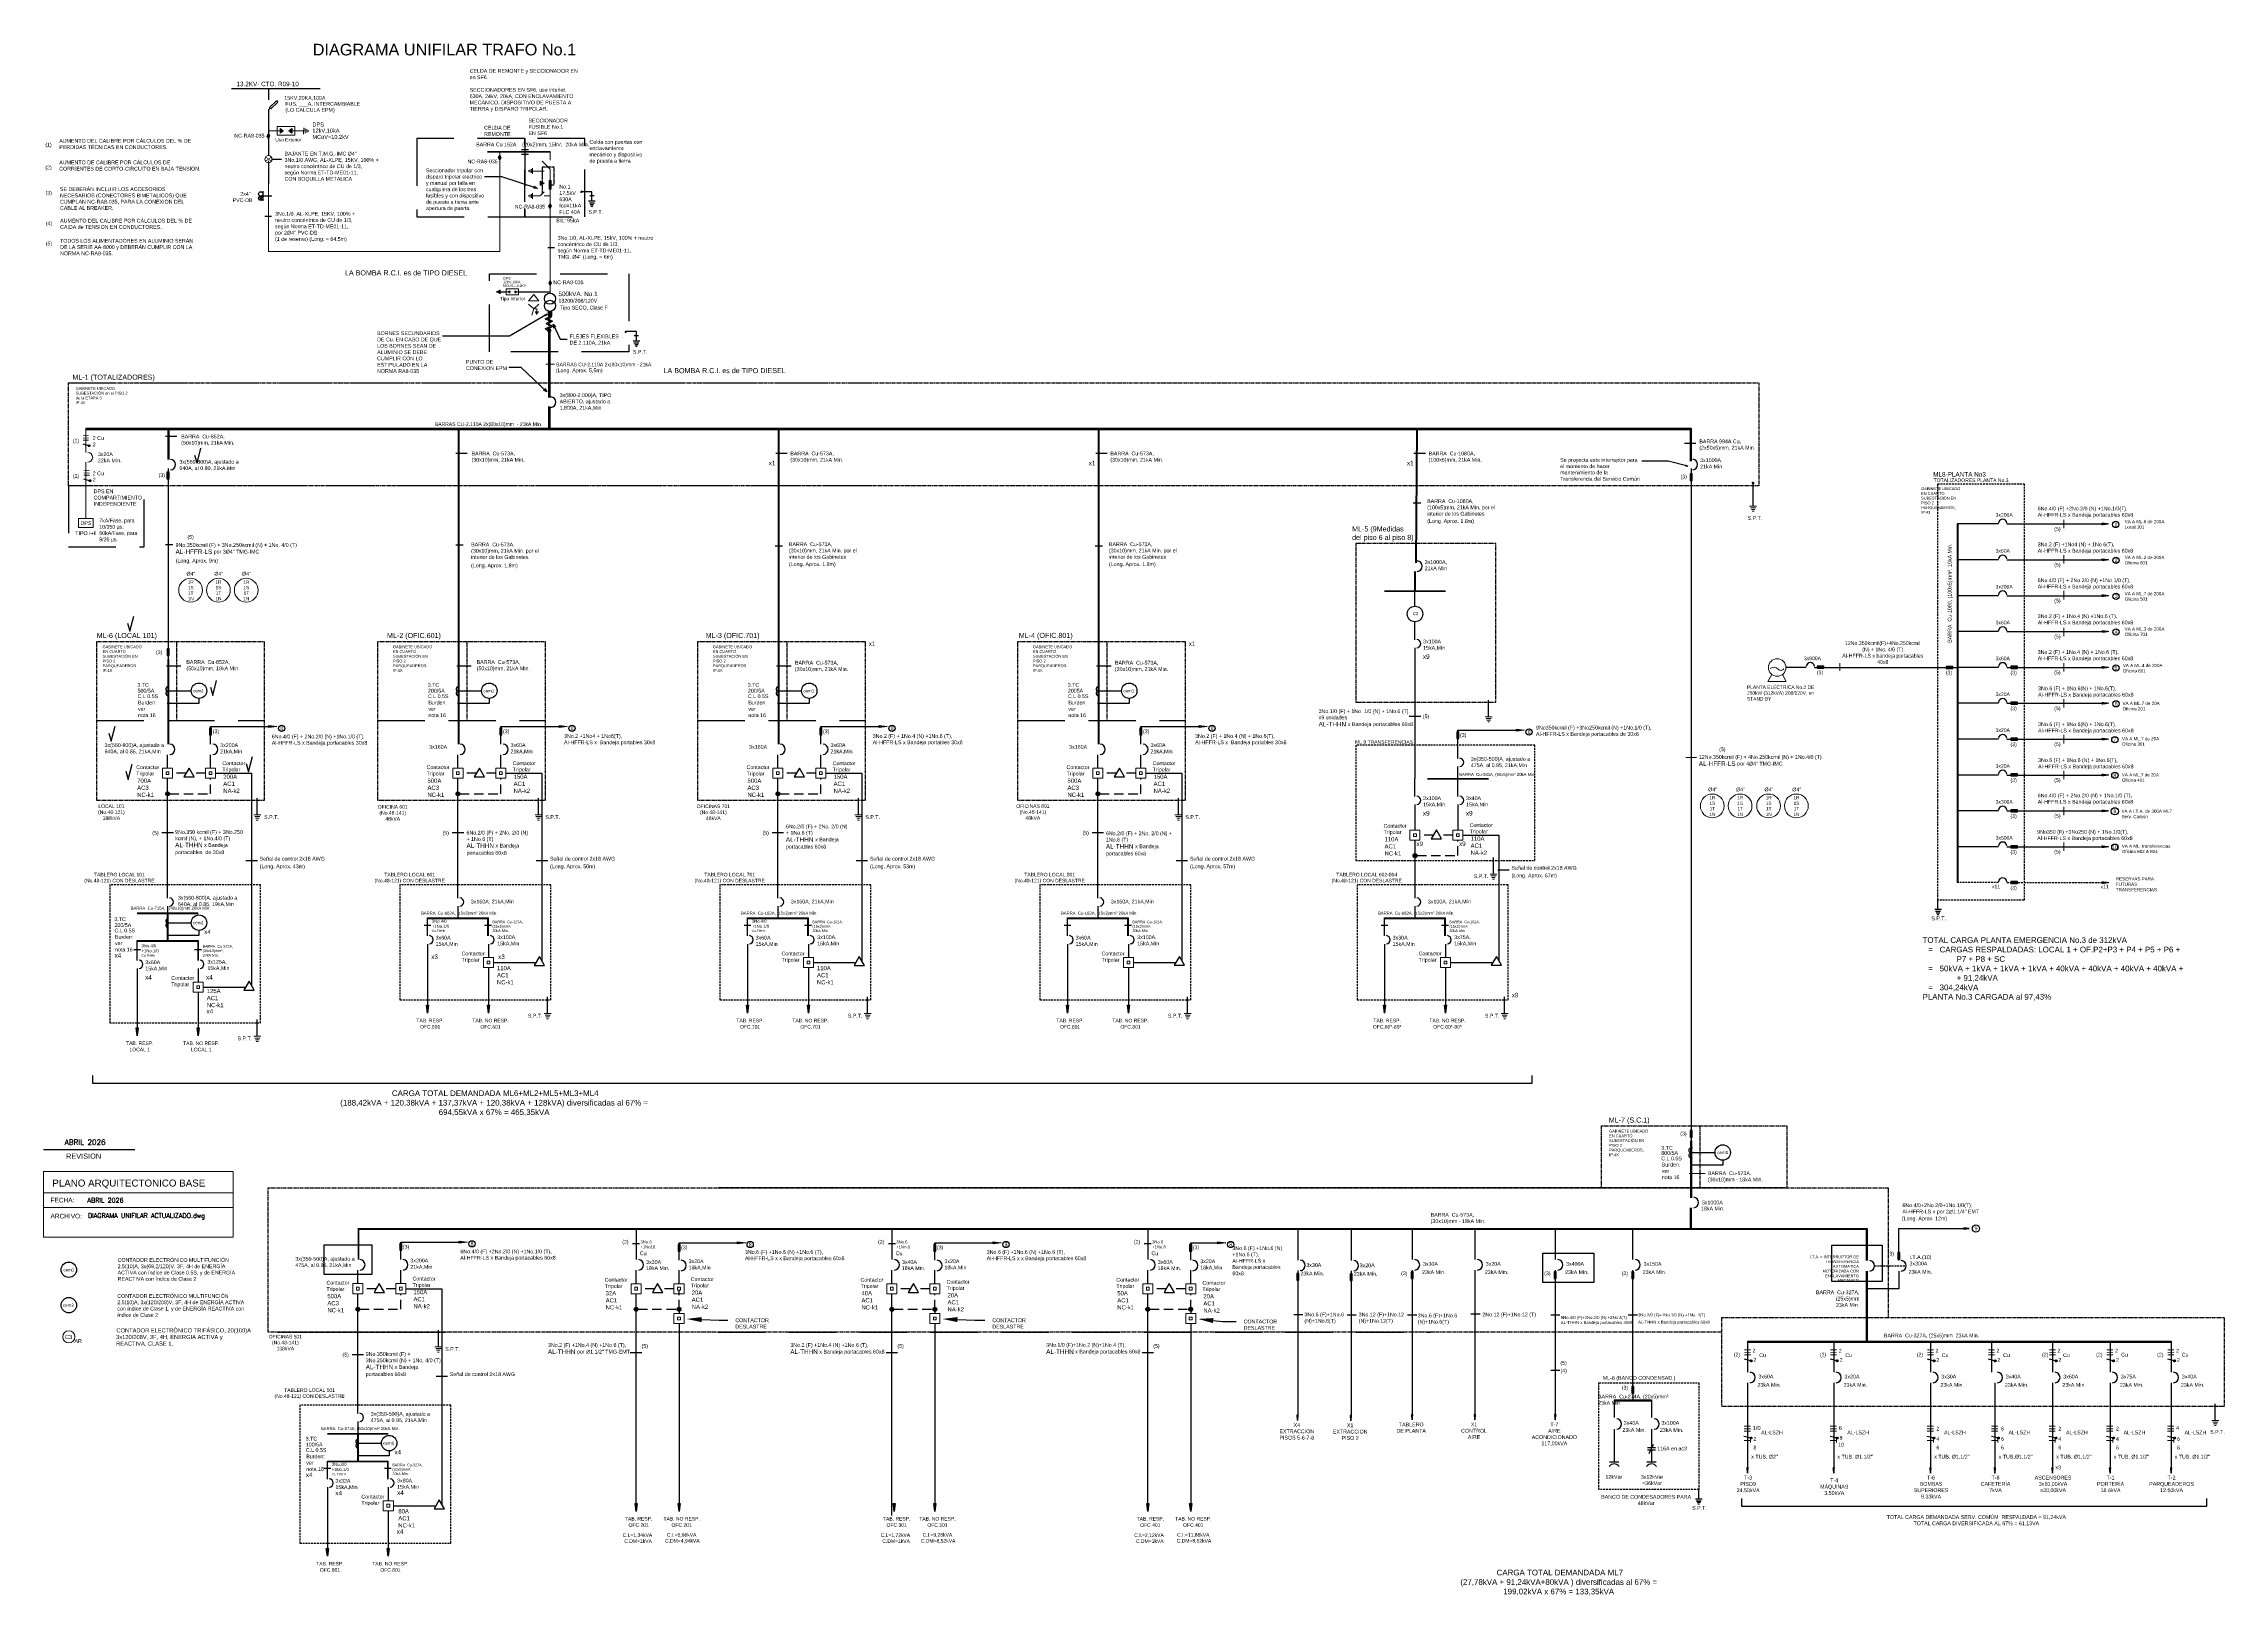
# Model space of a CAD drawing. Header units: millimetres. Extents: x 346 to 922, y -130 to 280.
import ezdxf
from ezdxf import colors
from ezdxf.entities.mleader import LeaderData, LeaderLine
from ezdxf.enums import TextEntityAlignment as Align
from ezdxf.math import Vec2, Vec3

# ---------------------------------------------------------------- set-up
doc = ezdxf.new("R2010")
doc.units = ezdxf.units.MM
doc.set_wipeout_variables(frame=1)
doc.linetypes.add('DASHED', pattern=[0.75, 0.5, -0.25])
doc.linetypes.add('HIDDEN', pattern=[0.375, 0.25, -0.125])
for name, color, linetype in [('-COTA-E', 9, 'Continuous'), ('amobla', 2, 'Continuous'), ('CRUCE', 7, 'HIDDEN'), ('DIAG', 4, 'Continuous'), ('DIAG-UNI', 4, 'Continuous'), ('GAB', 3, 'Continuous'), ('POS', 3, 'Continuous'), ('RE200', 6, 'Continuous'), ('RE60', 7, 'Continuous'), ('TM', 4, 'Continuous'), ('VIAS', 8, 'Continuous')]:
    doc.layers.add(name, color=color, linetype=linetype)
doc.layers.add('RE80', color=7, linetype='Continuous', lineweight=15)
doc.styles.add('RE ROMANS', font='romans.shx')
doc.styles.add('ROMAN', font='ROMANS', dxfattribs={"width": 1.2})
doc.styles.add('ROMANS', font='arial.ttf')
doc.styles.get("Standard").update_dxf_attribs({"font": 'arial.ttf'})
doc.dimstyles.new('500', dxfattribs={"dimtxt": 0.9, "dimasz": 0.6, "dimexe": 0.4, "dimexo": 0.4, "dimgap": 0.4, "dimtad": 1, "dimlfac": 0.1, "dimzin": 4, "dimdsep": 46, "dimtxsty": 'ROMANS', "dimblk": 'OPEN30', "dimcen": 0.5, "dimdle": 0.001, "dimclrd": 256, "dimclre": 256, "dimclrt": 2, "dimadec": 0, "dimazin": 0, "dimtfac": 1, "dimtix": 1, "dimtofl": 0, "dimtmove": 2, "dimatfit": 3, "dimldrblk": 'OPEN30', "dimfxl": 1, "dimtolj": 1, "dimtzin": 4, "dimarcsym": 0})
doc.dimstyles.new('500 mask', dxfattribs={"dimtxt": 0.85, "dimasz": 1, "dimexe": 0.6, "dimexo": 0.4, "dimgap": 0.4, "dimtad": 1, "dimlfac": 0.05, "dimzin": 4, "dimdsep": 46, "dimtxsty": 'ROMANS', "dimblk": 'OPEN30', "dimcen": 0.5, "dimdle": 0.001, "dimclrd": 256, "dimclre": 256, "dimclrt": 2, "dimadec": 0, "dimazin": 0, "dimtfac": 1, "dimtix": 1, "dimtofl": 0, "dimtmove": 2, "dimatfit": 3, "dimldrblk": 'OPEN30', "dimfxl": 1, "dimtfill": 1, "dimtolj": 1, "dimtzin": 4, "dimarcsym": 0})
doc.dimstyles.new('ISO-25', dxfattribs={"dimtxt": 2.5, "dimasz": 2.5, "dimexe": 1.25, "dimexo": 0.625, "dimtad": 1, "dimtxsty": 'Standard', "dimcen": 2.5, "dimadec": 0, "dimazin": 0, "dimtfac": 1, "dimtmove": 0, "dimatfit": 3, "dimfxl": 1, "dimarcsym": 0})

# ---------------------------------------------------------------- blocks, each defined once
blk = doc.blocks.new('DPS-1')
at = {"layer": 'POS'}
for points in [[(3.93, 0.01), (3.12, 0.62), (3.12, -0.6)], [(6.28, -0.6), (6.28, 0.62), (5.47, 0.01)]]:
    blk.add_hatch(color=256, dxfattribs=at).paths.add_polyline_path(points)
for p, q in [((3.12, 0.62), (3.12, -0.6)), ((6.28, 0.62), (6.28, -0.6))]:
    blk.add_line(p, q, dxfattribs=at)
at = {"layer": 'RE80'}
for p, q in [((2.36, 0), (0, 0)), ((9.43, 0.01), (7.07, 0.01)), ((9.44, 0.85), (9.42, -0.81)), ((9.84, -0.6), (9.84, 0.65)), ((10.24, -0.41), (10.24, 0.44)), ((10.65, -0.21), (10.65, 0.23)), ((2.36, -1.16), (7.07, -1.16))]:
    blk.add_line(p, q, dxfattribs=at)
at = {"layer": 'RE80', "ltscale": 0.8}
for p, q in [((2.36, 1.19), (2.36, -1.16)), ((7.07, 1.19), (2.36, 1.19)), ((3.93, 0.01), (2.36, 0.01)), ((3.93, 0.01), (3.12, 0.62)), ((3.93, 0.01), (3.12, -0.6)), ((3.93, 0.01), (3.29, 0.49)), ((3.93, 0.01), (3.39, -0.39)), ((5.47, 0.01), (6.28, 0.62)), ((5.47, 0.01), (6.28, -0.6)), ((7.07, 0.01), (5.5, 0.01)), ((7.07, -1.16), (7.07, 1.19))]:
    blk.add_line(p, q, dxfattribs=at)
at = {"layer": 'RE60', "width": 0.9}
for s, height, p in [('12kV,10kA', 1.09, (11.77, -0.44)), ('DPS', 1.09, (11.77, 1.19)), ('MCoV=10.2kV', 1.0899, (11.77, -2.13))]:
    blk.add_text(s, height=height, dxfattribs=at).set_placement(p)
blk = doc.blocks.new('cono')
at = {"layer": 'GAB'}
h = blk.add_hatch(dxfattribs=at)
h.set_pattern_fill('ANSI31', color=256, scale=0.01, angle=-90, style=0)
h.set_pattern_definition([(315, (831.136316, 7241.25724), (0.0224506403, 0.0224506403), [])])
h.paths.add_polyline_path([(0, 0), (-0.3, -0.59), (0, -1.18), (0.3, -0.59)])
blk.add_lwpolyline([(0, 0), (0.3, -0.59), (0, -1.18), (-0.3, -0.59), (0, 0)], dxfattribs=at)
blk = doc.blocks.new('x')
at = {"layer": 'RE80', "style": 'ROMANS'}
blk.add_text('X', height=2, rotation=357.97859, dxfattribs=at).set_placement((-1.09, -1.02))
blk = doc.blocks.new('BAJANTE')
at = {"layer": 'RE80'}
blk.add_circle((0.06, 0.01), 0.939, dxfattribs=at)
at = {"layer": 'VIAS', "xscale": 0.75, "yscale": 0.75, "zscale": 0.75, "rotation": 270}
blk.add_blockref('x', (0.09, -0.07), dxfattribs=at)
blk = doc.blocks.new('2T1O')
at = {"layer": 'RE60'}
for p, q in [((1.27, 1.47), (-1.25, 1.47)), ((0.01, -0.88), (0.01, 1.47))]:
    blk.add_line(p, q, dxfattribs=at)
for centre in [(-0.55, 2.04), (0.58, 2.04)]:
    blk.add_circle(centre, 0.568, dxfattribs=at)
at = {"layer": 'RE80'}
for p, q in [((-0.97, 1.65), (-0.14, 2.42)), ((-0.94, 2.46), (-0.17, 1.62))]:
    blk.add_line(p, q, dxfattribs=at)
blk = doc.blocks.new('DY')
at = {"layer": 'RE80'}
for p, q in [((-2.67, 3.16), (-4.34, 1.14)), ((-4.34, 1.14), (-1.01, 1.14)), ((-2.67, -1.32), (-4.3, 0.17)), ((-2.67, 3.16), (-1.01, 1.14)), ((-2.67, -1.32), (-1.01, 0.1)), ((-2.67, -1.32), (-3.25, -3.31)), ((-2.67, -1.32), (-1.71, -1.32)), ((-2.11, -2.54), (-1.3, -2.54)), ((-1.98, -2.79), (-1.43, -2.79)), ((-1.85, -3.06), (-1.57, -3.06)), ((-1.71, -2.27), (-1.71, -1.32))]:
    blk.add_line(p, q, dxfattribs=at)
blk.add_lwpolyline([(-1.16, -2.27), (-2.24, -2.26)], dxfattribs=at)
blk = doc.blocks.new('*X4')
at = {"color": 0}
for p, q in [((9.562, 41.32), (9.598, 41.356)), ((9.562, 41.328), (9.589, 41.356)), ((9.565, 41.314), (9.604, 41.353)), ((9.565, 41.341), (9.577, 41.353)), ((9.568, 41.308), (9.61, 41.35)), ((9.572, 41.304), (9.614, 41.346)), ((9.577, 41.3), (9.618, 41.34)), ((9.584, 41.298), (9.62, 41.334)), ((9.592, 41.297), (9.621, 41.326)), ((9.603, 41.299), (9.619, 41.315))]:
    blk.add_line(p, q, dxfattribs=at)
blk = doc.blocks.new('Tu')
at = {"layer": 'RE80', "color": 2}
blk.add_circle((0, 0), 0.0427, dxfattribs=at)
blk = doc.blocks.new('pu')
at = {"layer": 'RE60'}
for name, p, xscale, yscale, zscale in [('Tu', (-0.001, 0), 0.4900000000000003, 0.4900000000000003, 0.4900000000000003), ('*X4', (-6.715, -28.928), 0.6999999999999993, 0.6999999999999993, 0.6999999999999993)]:
    blk.add_blockref(name, p, dxfattribs=dict(at, xscale=xscale, yscale=yscale, zscale=zscale))
blk = doc.blocks.new('PIN')
at = {"layer": 'RE60'}
h = blk.add_hatch(dxfattribs=at)
h.set_pattern_fill('ANSI31', color=256, scale=0.05)
h.set_pattern_definition([(45, (-9243.939, 874.64953), (-0.1122532015, 0.1122532015), [])])
h.paths.add_polyline_path([(0.28, 2.12), (-0.26, 2.12), (-0.26, 0.36), (0.28, 0.36)])
blk.add_lwpolyline([(-0.26, 0.36), (0.28, 0.36), (0.28, 2.12), (-0.26, 2.12)], close=True, dxfattribs=at)
blk = doc.blocks.new('_Open30')
at = {"color": 0, "linetype": 'ByBlock', "lineweight": -2}
for p, q in [((-1, 0.27), (0, 0)), ((0, 0), (-1, -0.27)), ((0, 0), (-1, 0))]:
    blk.add_line(p, q, dxfattribs=at)
blk = doc.blocks.new('*X7')
at = {"color": 0}
for p, q in [((9.562, 41.32), (9.598, 41.356)), ((9.562, 41.328), (9.589, 41.356)), ((9.565, 41.314), (9.604, 41.353)), ((9.565, 41.341), (9.577, 41.353)), ((9.568, 41.308), (9.61, 41.35)), ((9.572, 41.304), (9.614, 41.346)), ((9.577, 41.3), (9.618, 41.34)), ((9.584, 41.298), (9.62, 41.334)), ((9.592, 41.297), (9.621, 41.326)), ((9.603, 41.299), (9.619, 41.315))]:
    blk.add_line(p, q, dxfattribs=at)
blk = doc.blocks.new('n')
at = {"layer": 'RE60'}
blk.add_line((-0.018, -0.074), (0.017, 0.068), dxfattribs=at)
at = {"layer": 'RE60', "color": 2}
blk.add_circle((0.027, 0.087), 0.0209, dxfattribs=at)
at = {"layer": 'RE60', "xscale": 0.699999999999959, "yscale": 0.699999999999959, "zscale": 0.699999999999959, "rotation": 346.815008815028}
blk.add_blockref('*X7', (-13.109, -26.548), dxfattribs=at)
blk = doc.blocks.new('3ANR')
at = {"layer": 'RE60', "xscale": 10.50777202072538, "yscale": 10.50777202072538, "zscale": 10.50777202072538, "rotation": 270}
blk.add_blockref('n', (0, -1.22), dxfattribs=at)
at = {"layer": 'RE60', "style": 'ROMANS'}
blk.add_text('III', height=1.513, rotation=270, dxfattribs=at).set_placement((-0.74, 1.44))
blk = doc.blocks.new('FC1')
at = {"layer": 'RE60'}
h = blk.add_hatch(dxfattribs=at)
h.set_pattern_fill('ANSI31', color=256, scale=0.02)
h.paths.add_polyline_path([(0, 0), (0.00014, 0.000018), (0.00014, -0.000018)])
h = blk.add_hatch(color=256, dxfattribs=at)
h.dxf.hatch_style = 1
h.paths.add_polyline_path([(0, 0), (0.00014, 0.000018), (0.00014, -0.000018)])
for points in [[(0, 0), (0.00014, 0.000018), (0.00014, -0.000018), (0, 0)], [(0, 0), (0, 0)]]:
    blk.add_lwpolyline(points, dxfattribs=at)
blk = doc.blocks.new('Fc')
at = {"layer": 'RE60'}
h = blk.add_hatch(dxfattribs=at)
h.set_pattern_fill('ANSI31', color=256, scale=0.005)
h.set_pattern_definition([(45, (-0.1667926, 0), (-0.0004419417, 0.0004419417), [])])
h.paths.add_polyline_path([(0, 0), (-0.14, -0.0175), (-0.14, 0.0175)])
blk.add_lwpolyline([(0, 0), (-0.14, 0.0175), (-0.14, -0.0175), (0, 0)], dxfattribs=at)
blk = doc.blocks.new('3AR')
at = {"layer": 'RE60', "xscale": 10.50777202072538, "yscale": 10.50777202072538, "zscale": 10.50777202072538, "rotation": 270}
blk.add_blockref('n', (0.05, -0.34), dxfattribs=at)
at = {"layer": 'RE60', "style": 'ROMAN', "width": 1.2}
blk.add_text('III T', height=1.513, rotation=270, dxfattribs=at).set_placement((-0.69, 2.55))
blk = doc.blocks.new('*X12')
at = {"color": 0}
for p, q in [((14.768, 5.477), (14.769, 5.477)), ((14.771, 5.476), (14.773, 5.478)), ((14.774, 5.476), (14.777, 5.479)), ((14.777, 5.475), (14.781, 5.479)), ((14.781, 5.475), (14.785, 5.48)), ((14.784, 5.475), (14.789, 5.48)), ((14.787, 5.474), (14.793, 5.481)), ((14.79, 5.474), (14.797, 5.481)), ((14.793, 5.473), (14.801, 5.482)), ((14.796, 5.473), (14.805, 5.482)), ((14.799, 5.473), (14.81, 5.483)), ((14.803, 5.472), (14.814, 5.483)), ((14.806, 5.472), (14.818, 5.484)), ((14.809, 5.471), (14.822, 5.484)), ((14.812, 5.471), (14.826, 5.485)), ((14.815, 5.471), (14.83, 5.485)), ((14.818, 5.47), (14.834, 5.486)), ((14.821, 5.47), (14.838, 5.486)), ((14.825, 5.47), (14.842, 5.487)), ((14.828, 5.469), (14.846, 5.487)), ((14.831, 5.469), (14.85, 5.488)), ((14.834, 5.468), (14.854, 5.488)), ((14.837, 5.468), (14.858, 5.489)), ((14.84, 5.468), (14.862, 5.489)), ((14.843, 5.467), (14.866, 5.49)), ((14.847, 5.467), (14.87, 5.491)), ((14.85, 5.466), (14.874, 5.491)), ((14.853, 5.466), (14.878, 5.492)), ((14.856, 5.466), (14.882, 5.492)), ((14.859, 5.465), (14.886, 5.493)), ((14.862, 5.465), (14.891, 5.493)), ((14.865, 5.464), (14.895, 5.494)), ((14.869, 5.464), (14.899, 5.494)), ((14.872, 5.464), (14.903, 5.495)), ((14.875, 5.463), (14.907, 5.495)), ((14.878, 5.463), (14.911, 5.496)), ((14.881, 5.463), (14.915, 5.496)), ((14.884, 5.462), (14.919, 5.497)), ((14.887, 5.462), (14.923, 5.497)), ((14.891, 5.461), (14.927, 5.498)), ((14.894, 5.461), (14.931, 5.498)), ((14.897, 5.461), (14.935, 5.499)), ((14.9, 5.46), (14.939, 5.499)), ((14.903, 5.46), (14.943, 5.499)), ((14.906, 5.459), (14.943, 5.496)), ((14.91, 5.459), (14.943, 5.492)), ((14.913, 5.459), (14.943, 5.489)), ((14.916, 5.458), (14.943, 5.485)), ((14.919, 5.458), (14.943, 5.482)), ((14.922, 5.457), (14.943, 5.478)), ((14.925, 5.457), (14.943, 5.474)), ((14.928, 5.457), (14.943, 5.471)), ((14.932, 5.456), (14.943, 5.467)), ((14.935, 5.456), (14.943, 5.464)), ((14.938, 5.456), (14.943, 5.46)), ((14.941, 5.455), (14.943, 5.457))]:
    blk.add_line(p, q, dxfattribs=at)
blk = doc.blocks.new('F')
at = {"layer": 'RE80'}
for p, q in [((-0.06, 0), (0.086, 0.018)), ((-0.058, 0), (0.086, -0.018))]:
    blk.add_line(p, q, dxfattribs=at)
at = {"layer": 'TM', "color": 2}
blk.add_line((0.086, 0.018), (0.086, -0.018), dxfattribs=at)
at = {"layer": 'RE80', "xscale": 0.810000000000002, "yscale": 0.810000000000002, "zscale": 0.810000000000002}
blk.add_blockref('*X12', (-12.018, -4.437), dxfattribs=at)

msp = doc.modelspace()

# ---------------------------------------------------------------- hatches: boundary and pattern name
at = {"layer": 'RE60'}
h = msp.add_hatch(dxfattribs=at)
h.set_pattern_fill('ANSI31', color=3, scale=0.001, angle=-88.19564, style=0)
h.set_pattern_definition([(45, (-4838.2572562, 1078.4317275), (-0.0022450640303, 0.0022450640303), [])])
h.paths.add_polyline_path([(480.38, 209.15), (479.46, 209.15), (479.46, 207.9), (480.38, 207.9)])
h = msp.add_hatch(dxfattribs=at)
h.set_pattern_fill('JIS_WOOD', color=256, scale=0.1)
h.set_pattern_definition([(45, (279.90098, 722.69595), (-0.05, 0.05), [])])
edge = h.paths.add_edge_path()
edge.add_arc((378.88, 81.68), 0.5, 0, 360)
h = msp.add_hatch(dxfattribs=at)
h.set_pattern_fill('JIS_WOOD', color=256, scale=0.1)
h.set_pattern_definition([(45, (356.62818, 722.69595), (-0.05, 0.05), [])])
edge = h.paths.add_edge_path()
edge.add_arc((455.61, 81.68), 0.5, 0, 360)
h = msp.add_hatch(dxfattribs=at)
h.set_pattern_fill('JIS_WOOD', color=256, scale=0.1)
h.set_pattern_definition([(45, (441.187635, 722.69595), (-0.05, 0.05), [])])
edge = h.paths.add_edge_path()
edge.add_arc((540.17, 81.68), 0.5, 0, 360)
h = msp.add_hatch(dxfattribs=at)
h.set_pattern_fill('JIS_WOOD', color=256, scale=0.1)
h.set_pattern_definition([(45, (525.75682, 722.69595), (-0.05, 0.05), [])])
edge = h.paths.add_edge_path()
edge.add_arc((624.74, 81.68), 0.5, 0, 360)
h = msp.add_hatch(dxfattribs=at)
h.set_pattern_fill('JIS_WOOD', color=256, scale=0.1)
h.set_pattern_definition([(45, (609.5453, 706.33802), (-0.05, 0.05), [])])
edge = h.paths.add_edge_path()
edge.add_arc((708.53, 65.33), 0.5, 0, 360)
h = msp.add_hatch(dxfattribs=at)
h.set_pattern_fill('JIS_WOOD', color=256, scale=0.1)
h.set_pattern_definition([(45, (330.16386, 586.47266), (-0.05, 0.05), [])])
edge = h.paths.add_edge_path()
edge.add_arc((429.15, -54.54), 0.5, 0, 360)
h = msp.add_hatch(dxfattribs=at)
h.set_pattern_fill('JIS_WOOD', color=256, scale=0.1)
h.set_pattern_definition([(45, (403.69225, 586.46701), (-0.05, 0.05), [])])
edge = h.paths.add_edge_path()
edge.add_arc((502.68, -54.55), 0.5, 0, 360)
h = msp.add_hatch(dxfattribs=at)
h.set_pattern_fill('JIS_WOOD', color=256, scale=0.1)
h.set_pattern_definition([(45, (415.044315, 586.46701), (-0.05, 0.05), [])])
edge = h.paths.add_edge_path()
edge.add_arc((514.03, -54.55), 0.5, 0, 360)
h = msp.add_hatch(dxfattribs=at)
h.set_pattern_fill('JIS_WOOD', color=256, scale=0.1)
h.set_pattern_definition([(45, (471.304344, 586.46701), (-0.05, 0.05), [])])
edge = h.paths.add_edge_path()
edge.add_arc((570.29, -54.55), 0.5, 0, 360)
h = msp.add_hatch(dxfattribs=at)
h.set_pattern_fill('JIS_WOOD', color=256, scale=0.1)
h.set_pattern_definition([(45, (482.65641, 586.46701), (-0.05, 0.05), [])])
edge = h.paths.add_edge_path()
edge.add_arc((581.64, -54.55), 0.5, 0, 360)
h = msp.add_hatch(dxfattribs=at)
h.set_pattern_fill('JIS_WOOD', color=256, scale=0.1)
h.set_pattern_definition([(45, (538.91644, 586.46701), (-0.05, 0.05), [])])
edge = h.paths.add_edge_path()
edge.add_arc((637.9, -54.55), 0.5, 0, 360)
h = msp.add_hatch(dxfattribs=at)
h.set_pattern_fill('JIS_WOOD', color=256, scale=0.1)
h.set_pattern_definition([(45, (550.268504, 586.46701), (-0.05, 0.05), [])])
edge = h.paths.add_edge_path()
edge.add_arc((649.25, -54.55), 0.5, 0, 360)
at = {"layer": 'RE80', "linetype": 'Continuous', "ltscale": 0.07}
h = msp.add_hatch(dxfattribs=at)
h.set_pattern_fill('ANSI31', color=3, scale=0.01, style=0)
h.set_pattern_definition([(45, (648.81912, 363.508464), (-0.0224506403, 0.0224506403), [])])
h.paths.add_polyline_path([(478.38, 243.04), (477.32, 243.57), (477.32, 242.51)])

# ---------------------------------------------------------------- linework, layer by layer
at = {"color": 6}
for p, q in [((851.84, 153), (851.84, 58.2)), ((851.99, 153), (851.99, 58.2))]:
    msp.add_line(p, q, dxfattribs=at)
at = {"color": 2}
for centre in [(863.82, 153.15), (863.82, 143.67), (863.82, 134.19)]:
    msp.add_arc(centre, 1.1, 4.00942, 175.99058, dxfattribs=at)
at = {"layer": 'amobla'}
for points in [[(385.99, 171.21), (386.66, 169.05), (387.66, 173.04)], [(368.25, 126.79), (368.92, 124.63), (369.91, 128.62)], [(390.17, 109.83), (390.83, 107.67), (391.83, 111.66)], [(363.33, 97.74), (364, 95.58), (364.99, 99.57)], [(367.82, 87.64), (368.48, 85.48), (369.48, 89.47)], [(399.6, 89.68), (400.27, 87.52), (401.27, 91.51)]]:
    msp.add_lwpolyline(points, dxfattribs=at)
for points in [[(420.23, -37.5), (432.82, -37.5), (432.82, -45.39), (420.23, -45.39)], [(742.33, -39.7), (755.75, -39.7), (755.75, -47.44), (742.33, -47.44)], [(818.68, -37.65), (832, -37.65), (832, -47.19), (818.68, -47.19)]]:
    msp.add_lwpolyline(points, close=True, dxfattribs=at)
at = {"layer": 'CRUCE', "ltscale": 50}
for p, q in [((352.67, 190.28), (564.85, 190.28)), ((564.85, 163.04), (352.67, 163.04))]:
    msp.add_line(p, q, dxfattribs=at)
at = {"layer": 'CRUCE'}
for p, q in [((352.67, 163.04), (352.67, 190.28)), ((404.45, 121.87), (360.06, 121.87)), ((360.06, 121.87), (360.06, 79.99)), ((404.45, 79.99), (404.45, 121.87)), ((478.78, 121.87), (434.38, 121.87)), ((434.38, 121.87), (434.38, 79.99)), ((478.78, 79.99), (478.78, 121.87)), ((563.34, 121.87), (518.94, 121.87)), ((518.94, 121.87), (518.94, 79.99)), ((563.34, 79.99), (563.34, 121.87)), ((647.9, 121.87), (603.51, 121.87)), ((603.51, 121.87), (603.51, 79.99)), ((647.9, 79.99), (647.9, 121.87)), ((360.06, 79.99), (404.45, 79.99)), ((434.38, 79.99), (478.78, 79.99)), ((518.94, 79.99), (563.34, 79.99)), ((603.51, 79.99), (647.9, 79.99)), ((757.75, -6.06, 0), (806.81, -6.06, 0)), ((757.75, -6.06, 0), (757.75, -22.43, 0)), ((806.81, -6.06, 0), (806.81, -22.43, 0)), ((806.31, -22.43, 0), (524.25, -22.43, 0)), ((407.92, -60.61, 0), (452.31, -60.61, 0))]:
    msp.add_line(p, q, dxfattribs=at)
at = {"layer": 'CRUCE', "ltscale": 50, "elevation": 0}
for points in [[(444.71, 234.17), (473.31, 234.17), (473.31, 254.88), (444.71, 254.88)], [(473.31, 234.17), (489.14, 234.17), (489.14, 254.88), (473.31, 254.88)], [(463.9, 219.07), (500.8, 219.07), (500.8, 198.5), (463.9, 198.5)]]:
    msp.add_lwpolyline(points, close=True, dxfattribs=at)
at = {"layer": 'CRUCE'}
for points in [[(352.67, 190.28), (799.39, 190.28), (799.39, 163.04), (352.67, 163.04)], [(692.87, 105.93), (729.87, 105.93), (729.87, 147.81), (692.87, 147.81)]]:
    msp.add_lwpolyline(points, close=True, dxfattribs=at)
at = {"layer": 'CRUCE', "ltscale": 50}
for points in [[(352.67, 163.04), (352.67, 146.98), (372.67, 146.98), (372.67, 163.04)], [(360.06, 101.02), (404.45, 101.02)], [(434.38, 101.02), (478.78, 101.02)], [(518.94, 101.02), (563.34, 101.02)], [(603.51, 101.02), (647.9, 101.02)]]:
    msp.add_lwpolyline(points, dxfattribs=at)
at = {"layer": 'CRUCE'}
for points in [[(381.2, 121.87), (381.2, 101.02)], [(457.93, 121.87), (457.93, 101.02)], [(542.49, 121.87), (542.49, 101.02)], [(627.06, 121.87), (627.06, 101.02)]]:
    msp.add_lwpolyline(points, dxfattribs=at)
at = {"layer": 'CRUCE', "elevation": 0}
for points in [[(783.81, -6.06), (783.81, -22.43)], [(789.64, -60.61), (405.47, -60.61), (405.47, -22.43), (833.58, -22.43), (833.58, -56.72)]]:
    msp.add_lwpolyline(points, dxfattribs=at)
msp.add_lwpolyline([(789.64, -56.72), (922.4, -56.72), (922.4, -80.21), (789.64, -80.21)], close=True, dxfattribs=at)
at = {"layer": 'CRUCE', "ltscale": 50, "elevation": 0}
for points in [[(828.02, -56.72), (827.78, -56.72)], [(524.25, -60.61), (712.67, -60.61)]]:
    msp.add_lwpolyline(points, dxfattribs=at)
at = {"layer": 'DIAG'}
msp.add_line((379.03, 167.66), (379.03, 116.79), dxfattribs=at)
for points in [[(390.24, 94.82), (390.24, 99.43), (405.67, 99.43)], [(466.96, 94.82), (466.96, 99.43), (482.4, 99.43)], [(551.52, 94.82), (551.52, 99.43), (566.96, 99.43)], [(636.09, 94.82), (636.09, 99.43), (651.53, 99.43)], [(719.88, 90.99), (719.88, 98.46), (735.32, 98.46)], [(391.56, 87.12), (401.08, 87.12), (401.08, 30.99)], [(468.29, 87.12), (477.81, 87.12), (477.8, 37.46)], [(552.85, 87.12), (562.37, 87.12), (562.36, 37.46)], [(637.42, 87.12), (646.94, 87.12), (646.93, 37.53)], [(719.88, 80.98), (719.88, 88.85)], [(721.21, 70.76), (730.72, 70.76), (730.72, 37.53)], [(464.99, 37.07), (476.21, 37.07)], [(549.55, 37.07), (560.77, 37.07)], [(634.12, 37.07), (645.34, 37.07)], [(717.91, 37.07), (729.13, 37.07)], [(388.26, 30.6), (399.48, 30.6)], [(440.5, -41.4), (440.5, -36.8), (455.94, -36.8)], [(441.82, -49.11), (451.34, -49.11), (451.34, -106.07)], [(438.53, -106.47), (449.75, -106.47)]]:
    msp.add_lwpolyline(points, dxfattribs=at)
at = {"layer": 'DIAG', "elevation": 0}
for points in [[(766.1, -41.4), (766.1, -33.19)], [(514.03, -41.58), (514.03, -36.98), (529.47, -36.98)], [(581.64, -41.58), (581.64, -36.98), (597.08, -36.98)], [(649.25, -41.58), (649.25, -36.98), (656.44, -36.98)], [(766.1, -74.92), (766.1, -44.18)]]:
    msp.add_lwpolyline(points, dxfattribs=at)
at = {"layer": 'DIAG-UNI', "color": 4}
for p, q in [((405.52, 268.02, 0), (405.52, 265.07, 0)), ((708.53, 131.26), (708.53, 135.34)), ((378.88, 88.44), (378.88, 92)), ((390.24, 88.44), (390.24, 92)), ((455.61, 88.44), (455.61, 92)), ((466.96, 88.44), (466.96, 92)), ((540.17, 88.44), (540.17, 92)), ((551.52, 88.44), (551.52, 92)), ((624.74, 88.44), (624.74, 92)), ((636.09, 88.44), (636.09, 92)), ((378.88, 82.18), (378.88, 85.79)), ((378.88, 54.11), (378.88, 81.18)), ((455.61, 82.18), (455.61, 85.79)), ((455.61, 54.11), (455.61, 81.18)), ((540.17, 82.18), (540.17, 85.79)), ((540.17, 54.11), (540.17, 81.18)), ((624.74, 82.18), (624.74, 85.79)), ((624.74, 54.11), (624.74, 81.18)), ((429.15, -47.78), (429.15, -44.22)), ((440.5, -47.78), (440.5, -44.22)), ((502.68, -47.79, 0), (502.68, -44.23, 0)), ((514.03, -47.79, 0), (514.03, -44.23, 0)), ((570.29, -47.79, 0), (570.29, -44.23, 0)), ((581.64, -47.79, 0), (581.64, -44.23, 0)), ((637.9, -47.79, 0), (637.9, -44.23, 0)), ((649.25, -47.79, 0), (649.25, -44.23, 0)), ((429.15, -54.04), (429.15, -50.43)), ((502.68, -54.05, 0), (502.68, -50.44, 0)), ((570.29, -54.05, 0), (570.29, -50.44, 0)), ((637.9, -54.05, 0), (637.9, -50.44, 0)), ((429.15, -82.11), (429.15, -55.04)), ((502.68, -105.87, 0), (502.68, -55.05, 0)), ((570.29, -109.08, 0), (570.29, -55.05, 0)), ((637.9, -105.87, 0), (637.9, -55.05, 0))]:
    msp.add_line(p, q, dxfattribs=at)
at = {"layer": 'DIAG-UNI'}
for p, q in [((405.52, 262.4, 0), (405.52, 250.34, 0)), ((405.52, 248.46, 0), (405.52, 242.94, 0)), ((862.71, 153), (851.84, 153)), ((502.68, -33.19, 0), (502.68, -41.4, 0)), ((570.29, -33.19, 0), (570.29, -41.4, 0)), ((637.9, -33.19, 0), (637.9, -41.4, 0)), ((677.54, -33.34, 0), (677.54, -41.55, 0)), ((691.64, -33.42, 0), (691.64, -41.64, 0)), ((707.79, -33.19, 0), (707.79, -41.4, 0)), ((724.38, -33.18, 0), (724.38, -41.4, 0)), ((745.61, -33.19, 0), (745.61, -41.4, 0)), ((677.54, -44.33, 0), (677.54, -82.55, 0)), ((691.64, -44.42, 0), (691.64, -82.64, 0)), ((707.79, -44.18, 0), (707.79, -82.4, 0)), ((724.38, -44.18, 0), (724.38, -82.4, 0)), ((745.61, -44.18, 0), (745.61, -82.4, 0)), ((796.42, -62.98, 0), (796.42, -71.19, 0)), ((819.19, -62.98, 0), (819.19, -71.19, 0)), ((844.78, -62.98, 0), (844.78, -71.19, 0)), ((860.89, -62.98, 0), (860.89, -71.19, 0)), ((877.01, -62.98, 0), (877.01, -71.19, 0)), ((892.21, -62.98, 0), (892.21, -71.19, 0)), ((908.33, -62.98, 0), (908.33, -71.19, 0)), ((796.42, -73.97, 0), (796.42, -96.46, 0)), ((819.19, -73.97, 0), (819.19, -96.46, 0)), ((844.78, -73.97, 0), (844.78, -96.46, 0)), ((861.81, -73.97, 0), (861.81, -96.46, 0)), ((877.01, -73.97, 0), (877.01, -96.46, 0)), ((892.21, -73.97, 0), (892.21, -96.46, 0)), ((908.33, -73.97, 0), (908.33, -96.46, 0)), ((761.15, -78.5, 0), (761.15, -83.16, 0)), ((771.06, -78.5, 0), (771.06, -83.16, 0))]:
    msp.add_line(p, q, dxfattribs=at)
at = {"layer": 'DIAG-UNI', "color": 6, "ltscale": 5}
for p, q in [((479.5, 203.77, 0), (479.5, 186.37, 0)), ((479.7, 203.7, 0), (479.7, 186.37, 0)), ((479.9, 203.72, 0), (479.9, 186.37, 0)), ((479.5, 184.05), (479.5, 178.28)), ((479.7, 184.05), (479.7, 178.28)), ((479.9, 184.05), (479.9, 178.28)), ((781.37, -10.04, 0), (781.37, -25.14, 0)), ((781.61, -10.04, 0), (781.61, -25.14, 0)), ((781.27, -27.72, 0), (781.27, -33.19, 0)), ((781.5, -27.72, 0), (781.5, -33.19, 0)), ((827.78, -33.19, 0), (827.78, -41.66, 0)), ((828.02, -33.19, 0), (828.02, -41.66, 0)), ((827.78, -44.44, 0), (827.78, -62.98, 0)), ((828.02, -44.44, 0), (828.02, -62.98, 0))]:
    msp.add_line(p, q, dxfattribs=at)
at = {"layer": 'DIAG-UNI', "color": 6}
for p, q in [((357.29, 178.33), (781.48, 178.33)), ((357.29, 178.13), (781.48, 178.13)), ((357.29, 177.93), (781.48, 177.93)), ((378.97, 178.28), (378.97, 170.07)), ((379.2, 178.28), (379.2, 170.07)), ((455.66, 178.28), (455.66, 116.79)), ((455.86, 178.28), (455.86, 116.79)), ((540.22, 178.28), (540.22, 116.79)), ((540.42, 178.28), (540.42, 116.79)), ((624.79, 178.28), (624.79, 116.79)), ((624.99, 178.33), (624.99, 116.79)), ((708.89, 178.28), (708.69, 142.73)), ((709.09, 178.33), (708.88, 142.73)), ((781.25, 178.33), (781.25, 169.63)), ((781.48, 178.33), (781.48, 169.63)), ((708.45, 135.34), (708.45, 140.39)), ((708.64, 135.34), (708.64, 140.39)), ((700.48, 135.34), (716.58, 135.34)), ((700.48, 135.19), (716.58, 135.19)), ((708.53, 85.61), (708.53, 85.61)), ((711.83, 85.76), (727.93, 85.76)), ((711.83, 85.61), (727.93, 85.61)), ((719.88, 85.61), (719.88, 85.61)), ((370.83, 50.19), (386.94, 50.19)), ((370.83, 50.04), (386.94, 50.04)), ((447.56, 48.88), (463.66, 48.88)), ((447.56, 48.73), (463.66, 48.73)), ((532.12, 48.88), (548.22, 48.88)), ((532.12, 48.73), (548.22, 48.73)), ((616.69, 48.88), (632.79, 48.88)), ((616.69, 48.73), (632.79, 48.73)), ((700.48, 48.88), (716.58, 48.88)), ((700.48, 48.73), (716.58, 48.73)), ((370.83, 42.88), (386.94, 42.88)), ((370.83, 42.73), (386.94, 42.73)), ((421.09, -87.34), (437.2, -87.34)), ((421.09, -87.5), (437.2, -87.5)), ((421.09, -94.65), (437.2, -94.65)), ((421.09, -94.81), (437.2, -94.81))]:
    msp.add_line(p, q, dxfattribs=at)
at = {"layer": 'DIAG-UNI', "ltscale": 5}
msp.add_line((781.5, 167.66, 0), (781.5, -10.25, 0), dxfattribs=at)
at = {"layer": 'DIAG-UNI'}
for points in [[(864.91, 153), (890.15, 153)], [(862.73, 143.52), (851.84, 143.52)], [(864.94, 143.52), (890.15, 143.52)], [(862.73, 134.04), (851.84, 134.04)], [(864.94, 134.04), (890.15, 134.04)], [(862.73, 124.56), (851.84, 124.56)], [(864.94, 124.56), (890.15, 124.56)], [(708.53, 120.23), (708.53, 85.76)], [(811.91, 115.08), (806.56, 115.08)], [(814.11, 115.08), (851.99, 115.08)], [(862.73, 115.08), (851.84, 115.08)], [(864.94, 115.08), (890.15, 115.08)], [(862.73, 105.6), (851.84, 105.6)], [(864.94, 105.6), (890.15, 105.6)], [(862.73, 96.12), (851.84, 96.12)], [(864.94, 96.12), (890.15, 96.12)], [(862.73, 86.64), (851.84, 86.64)], [(864.94, 86.64), (890.15, 86.64)], [(708.53, 78.83), (708.53, 72.08)], [(719.88, 78.83), (719.88, 72.08)], [(862.73, 77.16), (851.84, 77.16)], [(864.94, 77.16), (890.15, 77.16)], [(708.53, 69.43), (708.53, 54.11)], [(862.73, 67.68), (851.84, 67.68)], [(864.94, 67.68), (890.15, 67.68)], [(378.88, 51.97), (378.88, 50.04)], [(455.61, 51.97), (455.61, 48.73)], [(540.17, 51.97), (540.17, 48.73)], [(624.74, 51.97), (624.74, 48.73)], [(708.53, 51.97), (708.53, 48.73)], [(447.56, 41.96), (447.56, 25.8)], [(463.66, 41.96), (463.66, 38.4)], [(532.12, 41.96), (532.12, 25.8)], [(548.22, 41.96), (548.22, 38.4)], [(616.69, 41.96), (616.69, 25.8)], [(632.79, 41.96), (632.79, 38.4)], [(700.48, 41.96), (700.48, 25.8)], [(716.58, 41.96), (716.58, 38.4)], [(370.83, 35.49), (370.83, 19.8)], [(386.94, 35.49), (386.94, 31.93)], [(463.66, 35.75), (463.66, 25.8)], [(548.22, 35.75), (548.22, 25.8)], [(632.79, 35.75), (632.79, 25.8)], [(716.58, 35.75), (716.58, 25.8)], [(386.94, 29.28), (386.94, 19.8)], [(429.15, -84.25), (429.15, -87.5)], [(421.09, -101.58), (421.09, -117.73)], [(437.2, -101.58), (437.2, -105.14)], [(437.2, -107.79), (437.2, -117.73)]]:
    msp.add_lwpolyline(points, dxfattribs=at)
at = {"layer": 'DIAG-UNI', "color": 4}
for points in [[(708.53, 122.37), (708.53, 127.15)], [(708.53, 80.98), (708.53, 85.76)], [(447.56, 44.1), (447.56, 48.88)], [(532.12, 44.1), (532.12, 48.88)], [(616.69, 44.1), (616.69, 48.88)], [(700.48, 44.1), (700.48, 48.88)], [(370.83, 37.63), (370.83, 42.88)], [(421.09, -99.43), (421.09, -94.65)]]:
    msp.add_lwpolyline(points, dxfattribs=at)
at = {"layer": 'DIAG-UNI', "color": 6}
for points in [[(378.94, 117.24), (378.94, 94.82)], [(379.08, 117.24), (379.08, 94.82)], [(455.66, 117.24), (455.66, 94.82)], [(455.81, 117.24), (455.81, 94.82)], [(540.22, 117.24), (540.22, 94.82)], [(540.37, 117.24), (540.37, 94.82)], [(624.79, 117.24), (624.79, 94.82)], [(624.94, 117.24), (624.94, 94.82)], [(378.79, 50.19), (378.79, 42.73)], [(378.94, 50.19), (378.94, 42.73)], [(463.53, 44.1), (463.53, 48.88)], [(463.66, 44.1), (463.66, 48.88)], [(548.09, 44.1), (548.09, 48.88)], [(548.22, 44.1), (548.22, 48.88)], [(632.66, 44.1), (632.66, 48.88)], [(632.79, 44.1), (632.79, 48.88)], [(716.45, 44.1), (716.45, 48.88)], [(716.58, 44.1), (716.58, 48.88)], [(386.94, 37.63), (386.94, 42.88)], [(387.07, 37.63), (387.07, 42.88)], [(429.2, -33.42), (429.2, -41.4)], [(429.34, -33.42), (429.34, -41.4)], [(429.06, -87.35), (429.06, -94.81)], [(429.2, -87.35), (429.2, -94.81)], [(437.07, -99.43), (437.07, -94.65)], [(437.2, -99.43), (437.2, -94.65)]]:
    msp.add_lwpolyline(points, dxfattribs=at)
at = {"layer": 'DIAG-UNI', "linetype": 'HIDDEN', "ltscale": 10}
for points in [[(383.76, 87.12), (380.21, 87.12)], [(388.91, 87.12), (385.36, 87.12)], [(460.49, 87.12), (456.94, 87.12)], [(465.64, 87.12), (462.08, 87.12)], [(545.05, 87.12), (541.5, 87.12)], [(550.2, 87.12), (546.64, 87.12)], [(629.62, 87.12), (626.07, 87.12)], [(634.77, 87.12), (631.21, 87.12)], [(379.38, 81.68), (390.24, 81.68), (390.24, 85.79)], [(456.11, 81.68), (466.96, 81.68), (466.96, 85.79)], [(540.67, 81.68), (551.52, 81.68), (551.52, 85.79)], [(625.24, 81.68), (636.09, 81.68), (636.09, 85.79)], [(709.03, 65.33), (719.88, 65.33), (719.88, 69.43)], [(713.41, 70.76), (709.85, 70.76)], [(718.56, 70.76), (715, 70.76)], [(429.65, -54.54), (440.5, -54.54), (440.5, -50.43)], [(434.03, -49.11), (430.47, -49.11)], [(439.17, -49.11), (435.62, -49.11)]]:
    msp.add_lwpolyline(points, dxfattribs=at)
at = {"layer": 'DIAG-UNI', "ltscale": 5}
for points in [[(384.56, 88.49), (383.2, 86.13), (385.92, 86.13)], [(461.29, 88.49), (459.92, 86.13), (462.65, 86.13)], [(545.85, 88.49), (544.48, 86.13), (547.21, 86.13)], [(630.42, 88.49), (629.05, 86.13), (631.78, 86.13)], [(714.2, 72.14), (712.84, 69.77), (715.57, 69.77)], [(477.12, 38.65), (475.76, 36.28), (478.49, 36.28)], [(561.68, 38.65), (560.32, 36.28), (563.04, 36.28)], [(646.25, 38.71), (644.89, 36.35), (647.61, 36.35)], [(730.04, 38.71), (728.67, 36.35), (731.4, 36.35)], [(400.39, 32.18), (399.03, 29.81), (401.76, 29.81)], [(434.82, -47.73), (433.46, -50.09), (436.19, -50.09)], [(450.66, -104.89), (449.29, -107.25), (452.02, -107.25)]]:
    msp.add_lwpolyline(points, close=True, dxfattribs=at)
at = {"layer": 'DIAG-UNI', "linetype": 'DASHED'}
for points in [[(862.73, 58.2), (851.84, 58.2)], [(864.94, 58.2), (890.15, 58.2)]]:
    msp.add_lwpolyline(points, dxfattribs=at)
at = {"layer": 'DIAG-UNI', "color": 6, "ltscale": 5, "elevation": 0}
for points in [[(429.17, -33.19), (828.02, -33.19)], [(429.34, -33.42), (828.02, -33.42)], [(796.42, -62.98), (908.33, -62.98)], [(796.42, -63.21), (908.33, -63.21)], [(761.15, -78.5), (771.06, -78.5)], [(761.15, -78.74), (771.06, -78.74)]]:
    msp.add_lwpolyline(points, dxfattribs=at)
at = {"layer": 'DIAG-UNI', "elevation": 0}
for points in [[(836.36, -41.62), (836.36, -33.2), (853.61, -33.2)], [(836.36, -44.44), (836.36, -49.15), (828.02, -49.15)], [(514.03, -58.32), (514.03, -107.96)], [(581.64, -58.32), (581.64, -107.96)], [(649.25, -58.32), (649.25, -107.96)], [(766.1, -76.68), (766.1, -78.5)], [(761.15, -86.25), (761.15, -94.94)], [(771.06, -86.25), (771.06, -91.1)], [(771.06, -91.71), (771.06, -94.94)]]:
    msp.add_lwpolyline(points, dxfattribs=at)
at = {"layer": 'DIAG-UNI', "linetype": 'HIDDEN', "ltscale": 10, "elevation": 0}
for points in [[(503.18, -54.55), (514.03, -54.55), (514.03, -49.47)], [(507.56, -49.11), (504, -49.11)], [(512.7, -49.11), (509.15, -49.11)], [(570.79, -54.55), (581.64, -54.55), (581.64, -50.44)], [(575.17, -49.11), (571.61, -49.11)], [(580.31, -49.11), (576.76, -49.11)], [(638.4, -54.55), (649.25, -54.55), (649.25, -50.44)], [(642.78, -49.11), (639.22, -49.11)], [(647.93, -49.11), (644.37, -49.11)], [(514.03, -54.55), (514.03, -55.67)], [(581.64, -54.55), (581.64, -55.67)], [(649.25, -54.55), (649.25, -55.67)]]:
    msp.add_lwpolyline(points, dxfattribs=at)
at = {"layer": 'DIAG-UNI', "ltscale": 5, "elevation": 0}
for points in [[(508.35, -47.74), (506.99, -50.1), (509.72, -50.1)], [(575.96, -47.74), (574.6, -50.1), (577.33, -50.1)], [(643.58, -47.74), (642.21, -50.1), (644.94, -50.1)]]:
    msp.add_lwpolyline(points, close=True, dxfattribs=at)
at = {"layer": 'GAB'}
for p, q in [((797.89, 157.72, 0), (797.89, 163.76, 0)), ((727.99, 102.05), (727.99, 106.44)), ((402.57, 76.1), (402.57, 80.49)), ((476.89, 76.1), (476.89, 80.49)), ((561.45, 76.1), (561.45, 80.49)), ((646.02, 76.1), (646.02, 80.49)), ((729.28, 60.47), (729.28, 64.86)), ((479.3, 23.6), (479.3, 27.99)), ((563.86, 23.6), (563.86, 27.99)), ((648.43, 23.6), (648.43, 27.99)), ((732.21, 23.6), (732.21, 27.99)), ((402.57, 17.6), (402.57, 21.99)), ((450.43, -64.5, 0), (450.43, -60.11, 0)), ((920.04, -83.96, 0), (920.04, -79.57, 0))]:
    msp.add_line(p, q, dxfattribs=at)
at = {"layer": 'RE200'}
for p, q in [((478.69, 207.22, 0), (480.02, 207.87, 0)), ((479.38, 207.22, 0), (480.29, 207.67, 0)), ((478.69, 207.22, 0), (480.02, 206.58, 0)), ((478.69, 204.59, 0), (480.02, 205.24, 0)), ((478.69, 204.59, 0), (479.21, 204.34, 0)), ((480.02, 206.58, 0), (478.93, 205.91, 0)), ((480.02, 205.24, 0), (478.93, 205.91, 0)), ((479.38, 207.22, 0), (480.62, 206.63, 0)), ((479.38, 204.59, 0), (480.62, 205.19, 0)), ((479.38, 204.59, 0), (479.9, 204.34, 0)), ((480.62, 206.63, 0), (479.45, 205.91, 0)), ((480.62, 205.19, 0), (479.45, 205.91, 0))]:
    msp.add_line(p, q, dxfattribs=at)
at = {"layer": 'RE60', "color": 6}
msp.add_line((419.17, 268.01, 0), (395.76, 268.01, 0), dxfattribs=at)
at = {"layer": 'RE60'}
for p, q in [((405.52, 262.4, 0), (405.98, 262.86, 0)), ((407.8, 264.67, 0), (408.04, 264.91, 0)), ((406.46, 249.39, 0), (408.96, 249.39, 0)), ((472.41, 251.92, 0), (474.27, 251.92, 0)), ((472.41, 250.76, 0), (474.27, 250.76, 0)), ((490.44, 239.79, 0), (491.6, 239.79, 0)), ((404.6, 234.3, 0), (406.3, 234.3, 0)), ((481.09, 225.94, 0), (479.39, 225.94, 0)), ((502.2, 202.82, 0), (503.36, 202.82, 0)), ((346.11, -12.31), (370.23, -12.31)), ((769.98, -91.1, 0), (772.13, -91.1, 0)), ((769.98, -91.71, 0), (772.13, -91.71, 0)), ((770.4, -92.63, 0), (771.6, -90.21, 0))]:
    msp.add_line(p, q, dxfattribs=at)
at = {"layer": 'RE60', "color": 3}
for p, q in [((491, 240.8, 0), (488.16, 240.8, 0)), ((491.89, 238.27, 0), (490.13, 238.27, 0)), ((490.34, 237.85, 0), (491.67, 237.85, 0)), ((490.55, 237.42, 0), (491.45, 237.42, 0)), ((490.76, 236.99, 0), (491.23, 236.99, 0)), ((491, 238.27, 0), (491, 240.8, 0)), ((465.92, 214.5, 0), (465.92, 214.2, 0)), ((466.2, 214.64, 0), (466.2, 214.05, 0)), ((466.47, 214.77, 0), (466.47, 213.91, 0)), ((466.75, 214.35, 0), (468.38, 214.35, 0)), ((471.6, 214.36, 0), (479.94, 214.36, 0)), ((502.76, 203.82, 0), (499.93, 203.82, 0)), ((502.76, 201.3, 0), (502.76, 203.82, 0)), ((503.65, 201.3, 0), (501.89, 201.3, 0)), ((502.11, 200.87, 0), (503.43, 200.87, 0)), ((502.31, 200.45, 0), (503.22, 200.45, 0)), ((502.52, 200.01, 0), (502.99, 200.01, 0)), ((846.74, 51.09), (846.74, 53.61)), ((847.63, 51.09), (845.87, 51.09)), ((846.08, 50.66), (847.41, 50.66)), ((846.29, 50.24), (847.19, 50.24)), ((846.5, 49.8), (846.97, 49.8)), ((783.53, -104.72, 0), (783.53, -102.19, 0)), ((784.42, -104.72, 0), (782.66, -104.72, 0)), ((782.87, -105.15, 0), (784.2, -105.15, 0)), ((783.08, -105.57, 0), (783.99, -105.57, 0)), ((783.29, -106.01, 0), (783.76, -106.01, 0))]:
    msp.add_line(p, q, dxfattribs=at)
at = {"layer": 'RE60', "ltscale": 0.07}
for p, q in [((387.17, 105.55), (378.8, 105.55)), ((385.13, 108.78), (378.85, 108.78)), ((387.17, 106.87), (387.17, 105.55)), ((463.89, 105.55), (455.53, 105.55)), ((461.86, 108.78), (455.58, 108.78)), ((463.89, 106.87), (463.89, 105.55)), ((548.45, 105.55), (540.09, 105.55)), ((546.42, 108.78), (540.14, 108.78)), ((548.45, 106.87), (548.45, 105.55)), ((633.02, 105.55), (624.66, 105.55)), ((630.99, 108.78), (624.71, 108.78)), ((633.02, 106.87), (633.02, 105.55)), ((385.13, 47.49), (378.85, 47.49)), ((387.17, 44.26), (378.8, 44.26)), ((387.17, 45.58), (387.17, 44.26)), ((787.83, -13.23, 0), (781.5, -13.23, 0)), ((789.86, -16.49, 0), (781.5, -16.49, 0)), ((789.86, -15.16, 0), (789.86, -16.49, 0)), ((435.4, -90.04), (429.12, -90.04)), ((437.43, -91.96), (437.43, -93.28)), ((437.43, -93.28), (429.07, -93.28))]:
    msp.add_line(p, q, dxfattribs=at)
at = {"layer": 'RE60', "elevation": 0}
msp.add_lwpolyline([(406.16, 262.68), (405.79, 263.05), (407.61, 264.86), (407.98, 264.49)], close=True, dxfattribs=at)
at = {"layer": 'RE60', "color": 7, "linetype": 'DASHED', "ltscale": 0.3, "elevation": 0}
msp.add_lwpolyline([(480.27, 242.59), (481.03, 242.59), (481.03, 247.32), (477.85, 247.32), (477.85, 240.21)], dxfattribs=at)
at = {"layer": 'RE60', "color": 3, "elevation": 0}
msp.add_lwpolyline([(466.75, 213.77), (466.76, 214.91)], dxfattribs=at)
at = {"layer": 'RE60'}
for points in [[(381.32, 176.07), (378.3, 176.07)], [(782.76, 174.22), (779.73, 174.22)], [(458.05, 171.58), (455.03, 171.58)], [(542.61, 171.58), (539.59, 171.58)], [(627.18, 171.58), (624.16, 171.58)], [(711.28, 171.58), (708.26, 171.58)], [(710.04, 158.5), (708.08, 158.5)], [(380.25, 147.47), (378.29, 147.47)], [(456.98, 147.38), (455.02, 147.38)], [(541.37, 147.09), (539.41, 147.09)], [(625.94, 147.09), (623.98, 147.09)], [(378.54, 115.53), (382.36, 115.53)], [(455.27, 115.53), (459.09, 115.53)], [(539.83, 115.53), (543.65, 115.53)], [(624.4, 115.53), (628.22, 115.53)], [(710.04, 102.11), (707.02, 102.11)], [(710.04, 102.11), (707.02, 102.11)], [(709.89, 102.11), (707.94, 102.11)], [(380.4, 71.34), (377.37, 71.34)], [(380.25, 71.34), (378.29, 71.34)], [(457.12, 71.34), (454.1, 71.34)], [(457.12, 71.34), (454.1, 71.34)], [(456.98, 71.34), (455.02, 71.34)], [(541.68, 71.34), (538.66, 71.34)], [(541.68, 71.34), (538.66, 71.34)], [(541.54, 71.34), (539.58, 71.34)], [(626.25, 71.34), (623.23, 71.34)], [(626.25, 71.34), (623.23, 71.34)], [(626.1, 71.34), (624.15, 71.34)], [(402.59, 63.93), (399.57, 63.93)], [(402.44, 63.93), (400.48, 63.93)], [(479.32, 63.93), (476.29, 63.93)], [(479.17, 63.93), (477.21, 63.93)], [(563.88, 63.93), (560.85, 63.93)], [(563.73, 63.93), (561.77, 63.93)], [(648.45, 63.93), (645.42, 63.93)], [(648.3, 63.93), (646.34, 63.93)], [(733.44, 61.52), (730.42, 61.52)], [(733.29, 61.52), (731.33, 61.52)], [(448.47, 46.89), (446.65, 46.89)], [(464.44, 46.89), (462.62, 46.89)], [(533.03, 46.89), (531.21, 46.89)], [(549, 46.89), (547.18, 46.89)], [(617.6, 46.89), (615.78, 46.89)], [(633.57, 46.89), (631.75, 46.89)], [(701.39, 46.89), (699.57, 46.89)], [(717.36, 46.89), (715.54, 46.89)], [(371.74, 40.42), (369.92, 40.42)], [(387.83, 40.42), (386.01, 40.42)], [(359.03, 7.2), (359.03, 5.2), (739.46, 5.2), (739.46, 7.2)], [(430.66, -66.55), (427.64, -66.55)], [(430.66, -66.55), (427.64, -66.55)], [(430.51, -66.55), (428.55, -66.55)], [(452.85, -72.29), (449.83, -72.29)], [(452.71, -72.29), (450.75, -72.29)], [(422, -96.64), (420.18, -96.64)], [(437.98, -96.64), (436.16, -96.64)]]:
    msp.add_lwpolyline(points, dxfattribs=at)
at = {"layer": 'RE60', "linetype": 'DASHED'}
for points in [[(846.66, 163.59), (869.48, 163.59), (869.48, 53.61), (846.66, 53.61)], [(692.87, 64.07), (740.17, 64.07), (740.17, 94.52), (692.87, 94.52)], [(363.57, 21.19), (403.46, 21.19), (403.46, 57.64), (363.57, 57.64)], [(440.29, 27.19), (480.19, 27.19), (480.19, 57.64), (440.29, 57.64)], [(524.85, 27.19), (564.75, 27.19), (564.75, 57.64), (524.85, 57.64)], [(609.42, 27.19), (649.32, 27.19), (649.32, 57.64), (609.42, 57.64)], [(693.21, 27.19), (733.11, 27.19), (733.11, 57.64), (693.21, 57.64)], [(413.83, -116.35), (453.72, -116.35), (453.72, -79.9), (413.83, -79.9)]]:
    msp.add_lwpolyline(points, close=True, dxfattribs=at)
at = {"layer": 'RE60', "elevation": 0}
for points in [[(503.59, -37.29), (501.77, -37.29)], [(571.2, -37.29), (569.38, -37.29)], [(638.81, -37.29), (636.99, -37.29)], [(678.87, -55.99), (676.47, -55.99)], [(692.97, -56.07), (690.57, -56.07)], [(708.99, -56.08), (706.58, -56.08)], [(725.72, -55.83), (723.31, -55.83)], [(746.81, -56.08), (744.4, -56.08)], [(767.3, -56.08), (764.9, -56.08)], [(504.19, -66.03), (501.16, -66.03)], [(571.8, -66.03), (568.78, -66.03)], [(639.41, -66.03), (636.39, -66.03)], [(746.81, -70.72), (744.4, -70.72)], [(762.39, -94.94), (759.9, -94.94)], [(772.3, -94.94), (769.81, -94.94)], [(794.86, -104.58), (794.86, -106.58), (917.75, -106.58), (917.75, -104.58)]]:
    msp.add_lwpolyline(points, dxfattribs=at)
at = {"layer": 'RE60', "linetype": 'DASHED', "elevation": 0}
msp.add_lwpolyline([(830, -43.08), (838.34, -43.08)], dxfattribs=at)
msp.add_lwpolyline([(757.14, -74.03), (783.53, -74.03), (783.53, -102.19), (757.14, -102.19)], close=True, dxfattribs=at)
at = {"layer": 'RE60'}
for centre, radius in [((479.91, 212.51, 0), 1.47), ((479.91, 210.65, 0), 1.47), ((708.53, 129.21), 2.05), ((387.17, 108.91), 2.04), ((463.89, 108.91), 2.04), ((548.45, 108.91), 2.04), ((633.02, 108.91), 2.04), ((378.88, 81.68), 0.5), ((455.61, 81.68), 0.5), ((540.17, 81.68), 0.5), ((624.74, 81.68), 0.5), ((708.53, 65.33), 0.5), ((387.17, 47.62), 2.04), ((789.86, -13.13, 0), 2.04), ((352.77, -44.11, 10.66), 2.04), ((352.78, -53.47, 10.66), 2.04), ((429.15, -54.54), 0.5), ((502.68, -54.55, 0), 0.5), ((514.03, -54.55, 0), 0.5), ((570.29, -54.55, 0), 0.5), ((581.64, -54.55, 0), 0.5), ((637.9, -54.55, 0), 0.5), ((649.25, -54.55, 0), 0.5), ((437.43, -89.92), 2.04)]:
    msp.add_circle(centre, radius, dxfattribs=at)
at = {"layer": 'RE60', "color": 3}
for centre, radius in [((893.73, 152.86), 0.828), ((893.81, 143.37), 0.828), ((893.81, 133.89), 0.828), ((893.81, 124.41), 0.828), ((893.76, 114.92), 0.828), ((893.81, 105.45), 0.828), ((409.04, 98.98), 0.828), ((485.77, 98.98), 0.828), ((570.32, 98.98), 0.828), ((654.89, 98.98), 0.828), ((738.68, 98.01), 0.828), ((893.49, 96.01), 0.828), ((893.49, 86.53), 0.828), ((893.49, 77.05), 0.957), ((893.49, 67.57), 0.828), ((856.77, -33.2, 0), 0.949), ((459.3, -37.25), 0.828), ((532.83, -37.43, 0), 0.828), ((600.44, -37.43, 0), 0.828), ((659.8, -37.43, 0), 0.828)]:
    msp.add_circle(centre, radius, dxfattribs=at)
at = {"layer": 'RE60'}
for centre, radius, start, end in [((480.08, 185.2), 1.39, 274.00942, 85.99058), ((379.56, 168.68), 1.39, 274.00942, 85.99058), ((781.84, 168.72), 1.39, 274.00942, 85.99058), ((709.04, 141.82), 1.39, 274.00942, 85.99058), ((708.95, 121.36), 1.1, 274.00942, 85.99058), ((863.82, 124.71), 1.1, 4.00942, 175.99058), ((813.03, 115.25), 1.1, 4.00942, 175.99058), ((863.82, 115.23), 1.1, 4.00942, 175.99058), ((863.82, 105.75), 1.1, 4.00942, 175.99058), ((379.4, 93.43), 1.39, 274.00942, 85.99058), ((390.75, 93.43), 1.39, 274.00942, 85.99058), ((456.12, 93.43), 1.39, 274.00942, 85.99058), ((467.47, 93.43), 1.39, 274.00942, 85.99058), ((540.68, 93.43), 1.39, 274.00942, 85.99058), ((552.03, 93.43), 1.39, 274.00942, 85.99058), ((625.25, 93.43), 1.39, 274.00942, 85.99058), ((636.6, 93.43), 1.39, 274.00942, 85.99058), ((863.82, 96.27), 1.1, 4.00942, 175.99058), ((720.3, 89.97), 1.1, 274.00942, 85.99058), ((863.82, 86.8), 1.1, 4.00942, 175.99058), ((708.95, 79.96), 1.1, 274.00942, 85.99058), ((720.3, 79.96), 1.1, 274.00942, 85.99058), ((863.82, 77.32), 1.1, 4.00942, 175.99058), ((863.82, 67.84), 1.1, 4.00942, 175.99058), ((863.82, 58.36), 1.1, 4.00942, 175.99058), ((379.31, 53.1), 1.1, 274.00942, 85.99058), ((456.03, 53.1), 1.1, 274.00942, 85.99058), ((540.59, 53.1), 1.1, 274.00942, 85.99058), ((625.16, 53.1), 1.1, 274.00942, 85.99058), ((708.95, 53.1), 1.1, 274.00942, 85.99058), ((447.98, 43.09), 1.1, 274.00942, 85.99058), ((464.09, 43.09), 1.1, 274.00942, 85.99058), ((532.54, 43.09), 1.1, 274.00942, 85.99058), ((548.65, 43.09), 1.1, 274.00942, 85.99058), ((617.11, 43.09), 1.1, 274.00942, 85.99058), ((633.21, 43.09), 1.1, 274.00942, 85.99058), ((700.9, 43.09), 1.1, 274.00942, 85.99058), ((717, 43.09), 1.1, 274.00942, 85.99058), ((371.25, 36.62), 1.1, 274.00942, 85.99058), ((387.36, 36.62), 1.1, 274.00942, 85.99058), ((782.09, -26.33, 0), 1.39, 274.00942, 85.99058), ((429.66, -42.79), 1.39, 274.00942, 85.99058), ((441.01, -42.79), 1.39, 274.00942, 85.99058), ((503.27, -42.79, 0), 1.39, 274.00942, 85.99058), ((514.54, -42.97, 0), 1.39, 274.00942, 85.99058), ((570.88, -42.79, 0), 1.39, 274.00942, 85.99058), ((582.15, -42.97, 0), 1.39, 274.00942, 85.99058), ((638.49, -42.79, 0), 1.39, 274.00942, 85.99058), ((649.76, -42.97, 0), 1.39, 274.00942, 85.99058), ((678.13, -42.94, 0), 1.39, 274.00942, 85.99058), ((692.23, -43.03, 0), 1.39, 274.00942, 85.99058), ((708.38, -42.79, 0), 1.39, 274.00942, 85.99058), ((724.97, -42.79, 0), 1.39, 274.00942, 85.99058), ((746.2, -42.79, 0), 1.39, 274.00942, 85.99058), ((766.69, -42.79, 0), 1.39, 274.00942, 85.99058), ((828.61, -43.05, 0), 1.39, 274.00942, 85.99058), ((836.95, -43.05, 0), 1.39, 274.00942, 85.99058), ((797.02, -72.58, 0), 1.39, 274.00942, 85.99058), ((819.78, -72.58, 0), 1.39, 274.00942, 85.99058), ((845.37, -72.58, 0), 1.39, 274.00942, 85.99058), ((862.4, -72.58, 0), 1.39, 274.00942, 85.99058), ((877.6, -72.58, 0), 1.39, 274.00942, 85.99058), ((892.8, -72.58, 0), 1.39, 274.00942, 85.99058), ((908.92, -72.58, 0), 1.39, 274.00942, 85.99058), ((429.57, -83.13), 1.1, 274.00942, 85.99058), ((761.74, -84.86, 0), 1.39, 274.00942, 85.99058), ((771.65, -84.86, 0), 1.39, 274.00942, 85.99058), ((761.15, -97.07, 0), 1.63, 36.4463, 143.5537), ((771.06, -97.07, 0), 1.63, 36.4463, 143.5537), ((421.52, -100.45), 1.1, 274.00942, 85.99058), ((437.62, -100.45), 1.1, 274.00942, 85.99058)]:
    msp.add_arc(centre, radius, start, end, dxfattribs=at)
at = {"layer": 'RE60', "ltscale": 0.07}
for centre, radius, start, end in [((378.93, 109.35), 0.574, 67.31192, 261.19119), ((455.66, 109.35), 0.574, 67.31192, 261.19119), ((540.22, 109.35), 0.574, 67.31192, 261.19119), ((624.79, 109.35), 0.574, 67.31192, 261.19119), ((378.93, 108.22), 0.574, 98.80881, 292.68808), ((455.66, 108.22), 0.574, 98.80881, 292.68808), ((540.22, 108.22), 0.574, 98.80881, 292.68808), ((624.79, 108.22), 0.574, 98.80881, 292.68808), ((378.93, 48.06), 0.574, 67.31192, 261.19119), ((378.93, 46.93), 0.574, 98.80881, 292.68808), ((781.6, -12.54, 0), 0.688, 67.31192, 261.19119), ((781.6, -13.9, 0), 0.688, 98.80881, 292.68808), ((429.2, -89.48), 0.574, 67.31192, 261.19119), ((429.2, -90.61), 0.574, 98.80881, 292.68808)]:
    msp.add_arc(centre, radius, start, end, dxfattribs=at)
at = {"layer": 'RE80', "color": 4}
for p, q in [((405.52, 225.01, 0), (405.52, 248.99, 0)), ((466.64, 251.42, 0), (466.64, 225.01, 0)), ((477.85, 248.85, 0), (479.97, 246.73, 0)), ((479.97, 246.73, 0), (479.97, 224.09, 0)), ((466.64, 225.01, 0), (405.52, 225.01)), ((479.97, 226.61, 0), (479.97, 226.61, 0)), ((479.97, 224.09, 0), (479.94, 213.98, 0)), ((479.97, 224.09, 0), (479.97, 224.09, 0)), ((479.97, 224.09, 0), (479.97, 224.09, 0))]:
    msp.add_line(p, q, dxfattribs=at)
at = {"layer": 'RE80', "color": 6}
msp.add_line((463.43, 251.42, 0), (479.97, 251.42, 0), dxfattribs=at)
at = {"layer": 'RE80', "ltscale": 0.8}
for p, q in [((468.38, 214.35, 0), (469.45, 214.35, 0)), ((469.45, 214.35, 0), (469.01, 214.02, 0)), ((469.45, 214.35, 0), (469.08, 214.63, 0)), ((470.53, 214.35, 0), (470.9, 214.63, 0)), ((470.53, 214.35, 0), (471.6, 214.35, 0)), ((470.53, 214.35, 0), (470.97, 214.02, 0))]:
    msp.add_line(p, q, dxfattribs=at)
at = {"layer": 'RE80'}
for p, q in [((481.15, 195.2, 0), (478.82, 195.2, 0)), ((820.82, 116.16), (820.82, 114.2)), ((782.93, 91.23, 0), (780.07, 91.23, 0)), ((346.11, -18.17), (396.21, -18.17)), ((346.11, -18.17), (346.11, -35.52)), ((396.21, -18.17), (396.21, -35.52)), ((785.19, -18.69), (781.02, -18.69)), ((346.11, -23.74), (396.21, -23.74)), ((346.11, -27.67), (396.21, -27.67)), ((346.11, -35.52), (396.21, -35.52))]:
    msp.add_line(p, q, dxfattribs=at)
at = {"layer": 'RE80', "color": 3}
for p, q in [((797.21, 157.26, 0), (798.6, 157.26, 0)), ((797.43, 156.82, 0), (798.37, 156.82, 0)), ((797.65, 156.37, 0), (798.13, 156.37, 0)), ((727.31, 101.59), (728.69, 101.59)), ((727.52, 101.15), (728.46, 101.15)), ((727.74, 100.7), (728.23, 100.7)), ((401.89, 75.65), (403.27, 75.65)), ((402.1, 75.21), (403.05, 75.21)), ((476.21, 75.65), (477.59, 75.65)), ((476.42, 75.21), (477.37, 75.21)), ((560.77, 75.65), (562.15, 75.65)), ((560.98, 75.21), (561.93, 75.21)), ((645.34, 75.65), (646.72, 75.65)), ((645.55, 75.21), (646.5, 75.21)), ((402.32, 74.75), (402.81, 74.75)), ((476.65, 74.75), (477.13, 74.75)), ((561.21, 74.75), (561.69, 74.75)), ((645.77, 74.75), (646.26, 74.75)), ((728.6, 60.02), (729.98, 60.02)), ((728.81, 59.58), (729.76, 59.58)), ((729.04, 59.12), (729.52, 59.12)), ((478.62, 23.14), (480, 23.14)), ((563.18, 23.14), (564.56, 23.14)), ((647.75, 23.14), (649.13, 23.14)), ((731.54, 23.14), (732.92, 23.14)), ((478.83, 22.7), (479.77, 22.7)), ((479.05, 22.25), (479.54, 22.25)), ((563.39, 22.7), (564.33, 22.7)), ((563.61, 22.25), (564.1, 22.25)), ((647.96, 22.7), (648.9, 22.7)), ((648.18, 22.25), (648.67, 22.25)), ((731.75, 22.7), (732.69, 22.7)), ((731.97, 22.25), (732.46, 22.25)), ((401.89, 17.14), (403.27, 17.14)), ((402.1, 16.7), (403.05, 16.7)), ((402.32, 16.25), (402.81, 16.25)), ((449.75, -64.95, 0), (451.13, -64.95, 0)), ((449.96, -65.39, 0), (450.9, -65.39, 0)), ((450.18, -65.85, 0), (450.67, -65.85, 0)), ((919.36, -84.41, 0), (920.74, -84.41, 0)), ((919.58, -84.85, 0), (920.52, -84.85, 0)), ((919.8, -85.31, 0), (920.28, -85.31, 0))]:
    msp.add_line(p, q, dxfattribs=at)
at = {"layer": 'RE80', "color": 6, "elevation": 0}
msp.add_lwpolyline([(463.43, 251.27), (479.97, 251.27)], dxfattribs=at)
at = {"layer": 'RE80', "color": 4, "elevation": 0}
msp.add_lwpolyline([(479.97, 249.15), (479.97, 251.42)], dxfattribs=at)
at = {"layer": 'RE80', "color": 3, "elevation": 0}
for points in [[(474.31, 246.07), (474.31, 246.45)], [(474.65, 245.88), (474.65, 246.63)], [(475, 245.75), (475, 246.76)], [(475.34, 245.5), (475.34, 247.01)], [(478.38, 246.26), (475.34, 246.26)], [(474.31, 239.5), (474.31, 239.87)], [(474.65, 239.31), (474.65, 240.06)], [(475, 239.18), (475, 240.19)], [(478.38, 240.75), (477.32, 239.68), (475.34, 239.68)], [(475.34, 238.93), (475.34, 240.44)], [(478.38, 239.68), (479.97, 239.68)], [(798.81, 157.72), (796.97, 157.72)], [(451.34, -64.5), (449.51, -64.5)], [(920.96, -83.96), (919.12, -83.96)]]:
    msp.add_lwpolyline(points, dxfattribs=at)
at = {"layer": 'RE80', "color": 3, "linetype": 'Continuous', "ltscale": 0.07, "elevation": 0}
msp.add_lwpolyline([(477.32, 243.57), (478.38, 243.04), (477.32, 242.51)], close=True, dxfattribs=at)
at = {"layer": 'RE80', "elevation": 0}
for points in [[(480.27, 241.47), (480.27, 243.72), (479.67, 243.72), (479.67, 241.47)], [(501.35, -50.44), (504, -50.44), (504, -47.79), (501.35, -47.79)], [(502.32, -49.47), (503.04, -49.47), (503.04, -48.75), (502.32, -48.75)], [(515.35, -50.44), (512.7, -50.44), (512.7, -47.79), (515.35, -47.79)], [(514.39, -49.47), (513.67, -49.47), (513.67, -48.75), (514.39, -48.75)], [(568.96, -50.44), (571.61, -50.44), (571.61, -47.79), (568.96, -47.79)], [(569.93, -49.47), (570.65, -49.47), (570.65, -48.75), (569.93, -48.75)], [(582.96, -50.44), (580.31, -50.44), (580.31, -47.79), (582.96, -47.79)], [(582, -49.47), (581.28, -49.47), (581.28, -48.75), (582, -48.75)], [(636.57, -50.44), (639.22, -50.44), (639.22, -47.79), (636.57, -47.79)], [(637.54, -49.47), (638.26, -49.47), (638.26, -48.75), (637.54, -48.75)], [(650.58, -50.44), (647.93, -50.44), (647.93, -47.79), (650.58, -47.79)], [(649.61, -49.47), (648.89, -49.47), (648.89, -48.75), (649.61, -48.75)], [(515.35, -58.32), (512.7, -58.32), (512.7, -55.67), (515.35, -55.67)], [(514.39, -57.36), (513.67, -57.36), (513.67, -56.64), (514.39, -56.64)], [(582.96, -58.32), (580.31, -58.32), (580.31, -55.67), (582.96, -55.67)], [(582, -57.36), (581.28, -57.36), (581.28, -56.64), (582, -56.64)], [(650.58, -58.32), (647.93, -58.32), (647.93, -55.67), (650.58, -55.67)], [(649.61, -57.36), (648.89, -57.36), (648.89, -56.64), (649.61, -56.64)]]:
    msp.add_lwpolyline(points, close=True, dxfattribs=at)
for points in [[(479.67, 243.44), (480.27, 243.44)], [(479.67, 241.75), (480.27, 241.75)]]:
    msp.add_lwpolyline(points, dxfattribs=at)
at = {"layer": 'RE80', "ltscale": 0.8, "elevation": 0}
msp.add_lwpolyline([(468.38, 213.54), (471.6, 213.54), (471.6, 215.15), (468.38, 215.15)], close=True, dxfattribs=at)
at = {"layer": 'RE80', "color": 4}
for points in [[(357.29, 171.89), (357.29, 178.28)], [(357.29, 154.4), (357.29, 169.31)]]:
    msp.add_lwpolyline(points, dxfattribs=at)
at = {"layer": 'RE80', "color": 3}
msp.add_lwpolyline([(355.36, 152.03), (359.23, 152.03), (359.23, 154.41), (355.36, 154.41)], close=True, dxfattribs=at)
at = {"layer": 'RE80'}
for points in [[(879.99, 154.11), (879.99, 151.89)], [(879.99, 144.77), (879.99, 142.55)], [(879.99, 135.29), (879.99, 133.07)], [(879.99, 125.53), (879.99, 123.31)], [(879.99, 116.19), (879.99, 113.97)], [(802.87, 113.2), (801.82, 111.37), (806.66, 111.37), (805.61, 113.19)], [(879.99, 106.7), (879.99, 104.49)], [(879.99, 97.23), (879.99, 95.01)], [(879.99, 87.75), (879.99, 85.53)], [(879.99, 78.27), (879.99, 76.05)], [(879.99, 68.79), (879.99, 66.57)]]:
    msp.add_lwpolyline(points, dxfattribs=at)
at = {"layer": 'RE80', "color": 3}
for points in [[(728.9, 102.05), (727.07, 102.05)], [(403.49, 76.1), (401.65, 76.1)], [(477.81, 76.1), (475.97, 76.1)], [(562.37, 76.1), (560.53, 76.1)], [(646.94, 76.1), (645.1, 76.1)], [(730.2, 60.47), (728.36, 60.47)], [(480.21, 23.6), (478.38, 23.6)], [(564.77, 23.6), (562.94, 23.6)], [(649.34, 23.6), (647.51, 23.6)], [(733.13, 23.6), (731.3, 23.6)], [(403.49, 17.6), (401.65, 17.6)]]:
    msp.add_lwpolyline(points, dxfattribs=at)
at = {"layer": 'RE80'}
for points in [[(377.56, 85.79), (380.21, 85.79), (380.21, 88.44), (377.56, 88.44)], [(378.52, 86.75), (379.24, 86.75), (379.24, 87.48), (378.52, 87.48)], [(391.56, 85.79), (388.91, 85.79), (388.91, 88.44), (391.56, 88.44)], [(390.6, 86.75), (389.88, 86.75), (389.88, 87.48), (390.6, 87.48)], [(454.29, 85.79), (456.94, 85.79), (456.94, 88.44), (454.29, 88.44)], [(455.25, 86.75), (455.97, 86.75), (455.97, 87.48), (455.25, 87.48)], [(468.29, 85.79), (465.64, 85.79), (465.64, 88.44), (468.29, 88.44)], [(467.32, 86.75), (466.6, 86.75), (466.6, 87.48), (467.32, 87.48)], [(538.85, 85.79), (541.5, 85.79), (541.5, 88.44), (538.85, 88.44)], [(539.81, 86.75), (540.53, 86.75), (540.53, 87.48), (539.81, 87.48)], [(552.85, 85.79), (550.2, 85.79), (550.2, 88.44), (552.85, 88.44)], [(551.88, 86.75), (551.16, 86.75), (551.16, 87.48), (551.88, 87.48)], [(623.42, 85.79), (626.07, 85.79), (626.07, 88.44), (623.42, 88.44)], [(624.38, 86.75), (625.1, 86.75), (625.1, 87.48), (624.38, 87.48)], [(637.42, 85.79), (634.77, 85.79), (634.77, 88.44), (637.42, 88.44)], [(636.45, 86.75), (635.73, 86.75), (635.73, 87.48), (636.45, 87.48)], [(709.85, 69.43), (707.2, 69.43), (707.2, 72.08), (709.85, 72.08)], [(708.89, 70.4), (708.17, 70.4), (708.17, 71.12), (708.89, 71.12)], [(721.21, 69.43), (718.56, 69.43), (718.56, 72.08), (721.21, 72.08)], [(720.24, 70.4), (719.52, 70.4), (719.52, 71.12), (720.24, 71.12)], [(464.99, 35.75), (462.34, 35.75), (462.34, 38.4), (464.99, 38.4)], [(464.02, 36.71), (463.3, 36.71), (463.3, 37.43), (464.02, 37.43)], [(549.55, 35.75), (546.9, 35.75), (546.9, 38.4), (549.55, 38.4)], [(548.58, 36.71), (547.86, 36.71), (547.86, 37.43), (548.58, 37.43)], [(634.12, 35.75), (631.47, 35.75), (631.47, 38.4), (634.12, 38.4)], [(633.15, 36.71), (632.43, 36.71), (632.43, 37.43), (633.15, 37.43)], [(717.91, 35.75), (715.26, 35.75), (715.26, 38.4), (717.91, 38.4)], [(716.94, 36.71), (716.22, 36.71), (716.22, 37.43), (716.94, 37.43)], [(388.26, 29.28), (385.61, 29.28), (385.61, 31.93), (388.26, 31.93)], [(387.3, 30.24), (386.58, 30.24), (386.58, 30.96), (387.3, 30.96)], [(427.82, -50.43), (430.47, -50.43), (430.47, -47.78), (427.82, -47.78)], [(428.79, -49.47), (429.51, -49.47), (429.51, -48.75), (428.79, -48.75)], [(441.82, -50.43), (439.17, -50.43), (439.17, -47.78), (441.82, -47.78)], [(440.86, -49.47), (440.14, -49.47), (440.14, -48.75), (440.86, -48.75)], [(438.53, -107.79), (435.88, -107.79), (435.88, -105.14), (438.53, -105.14)], [(437.56, -106.83), (436.84, -106.83), (436.84, -106.1), (437.56, -106.1)]]:
    msp.add_lwpolyline(points, close=True, dxfattribs=at)
for centre, radius in [((384.94, 135.49, 0), 3.14), ((392.3, 135.49, 0), 3.14), ((399.65, 135.49, 0), 3.14), ((804.25, 115.05), 2.31), ((787.1, 78.47, 0), 3.14), ((794.45, 78.47, 0), 3.14), ((801.97, 78.47, 0), 3.14), ((809.32, 78.47, 0), 3.14), ((352.77, -61.83, 10.66), 1.6)]:
    msp.add_circle(centre, radius, dxfattribs=at)
for centre, radius, start, end in [((357.79, 170.6), 1.29, 270, 90), ((803.36, 113.56), 1.57, 42.235, 128.62762), ((805.22, 115.24), 0.936, 222.235, 324.4902)]:
    msp.add_arc(centre, radius, start, end, dxfattribs=at)

# ---------------------------------------------------------------- block references
at = {"layer": '-COTA-E'}
for p in [(357.23, 175.17), (357.46, 165.91)]:
    msp.add_blockref('3ANR', p, dxfattribs=at)
at = {"layer": 'DIAG-UNI', "xscale": 12, "yscale": 12, "zscale": 12, "rotation": 180}
for p in [(891.18, 153.01), (891.18, 143.53), (891.18, 134.05), (891.18, 124.57), (891.18, 115.09), (891.18, 105.61), (891.18, 96.13), (891.18, 86.65), (891.18, 77.17), (891.18, 67.69), (891.18, 58.21)]:
    msp.add_blockref('F', p, dxfattribs=at)
at = {"layer": 'GAB'}
for p in [(405.52, 256.11, 0), (479.97, 217.27, 0)]:
    msp.add_blockref('cono', p, dxfattribs=at)
at = {"layer": 'RE60'}
for name, p, xscale, yscale, zscale in [('pu', (488.22, 240.76, 0), -7.973333333335173, 7.973333333335173, 7.973333333335173), ('DY', (477.87, 210.98, 0), 0.8433333333332484, 0.8433333333332484, 0.8433333333332484), ('pu', (479.75, 204.16, 0), 21.92666666666446, 21.92666666666446, 21.92666666666446), ('pu', (499.98, 203.78, 0), -7.973333333335173, 7.973333333335173, 7.973333333335173), ('Fc', (855.01, -33.2, 0), 10, 10, 10), ('3ANR', (796.37, -66.54, 0), 1.099999999998543, 1.099999999998543, 1.099999999998543), ('3ANR', (819.13, -66.54, 0), 1.099999999998543, 1.099999999998543, 1.099999999998543), ('3ANR', (844.72, -66.54, 0), 1.099999999998543, 1.099999999998543, 1.099999999998543), ('3ANR', (860.84, -66.54, 0), 1.099999999998543, 1.099999999998543, 1.099999999998543), ('3ANR', (876.96, -66.54, 0), 1.099999999998543, 1.099999999998543, 1.099999999998543), ('3ANR', (892.16, -66.54, 0), 1.099999999998543, 1.099999999998543, 1.099999999998543), ('3ANR', (908.28, -66.54, 0), 1.099999999998543, 1.099999999998543, 1.099999999998543), ('3AR', (796.27, -87.89, 0), 1.099999999998543, 1.099999999998543, 1.099999999998543), ('3AR', (819.03, -87.89, 0), 1.099999999998543, 1.099999999998543, 1.099999999998543), ('3AR', (844.62, -87.89, 0), 1.099999999998543, 1.099999999998543, 1.099999999998543), ('3AR', (861.65, -87.89, 0), 1.099999999998543, 1.099999999998543, 1.099999999998543), ('3AR', (876.85, -87.89, 0), 1.099999999998543, 1.099999999998543, 1.099999999998543), ('3AR', (892.06, -87.89, 0), 1.099999999998543, 1.099999999998543, 1.099999999998543), ('3AR', (908.17, -87.89, 0), 1.099999999998543, 1.099999999998543, 1.099999999998543)]:
    msp.add_blockref(name, p, dxfattribs=dict(at, xscale=xscale, yscale=yscale, zscale=zscale))
for p, rotation in [((378.99, 167.04), 180), ((781.51, 166.64, 0), 180), ((379.02, 120.33), 180), ((816.94, 115.12), 90), ((851.02, 115.07), 90), ((868.12, 115.09), 90), ((868.12, 105.61), 90), ((390.25, 99.37), 180), ((466.97, 99.37), 180), ((551.53, 99.37), 180), ((636.1, 99.37), 180), ((719.89, 98.4), 180), ((868.12, 96.13), 90), ((868.12, 86.65), 90), ((868.12, 77.17), 90), ((868.12, 67.69), 90), ((868.12, 58.21), 90), ((781.51, -6.94, 0), 180), ((440.51, -36.85), 180), ((514.04, -37.03, 0), 180), ((581.65, -37.03, 0), 180), ((649.26, -37.03, 0), 180), ((836.37, -39.15, 0), 180), ((677.56, -44.7, 0), 180), ((691.66, -44.79, 0), 180), ((707.8, -44.32, 0), 180), ((745.61, -44.32, 0), 180), ((766.11, -44.32, 0), 180), ((766.11, -74.56, 0), 180)]:
    msp.add_blockref('PIN', p, dxfattribs=dict(at, rotation=rotation))
at = {"layer": 'RE60', "ltscale": 0.8, "xscale": 15000, "yscale": 15000, "zscale": 15000}
for p, rotation in [((407.77, 99.43), 179.9999999999999), ((484.5, 99.43), 179.9999999999999), ((569.06, 99.43), 179.9999999999999), ((653.63, 99.43), 179.9999999999999), ((737.42, 98.46), 179.9999999999999), ((447.56, 23.71), 89.99999999999994), ((463.66, 23.71), 89.99999999999994), ((532.12, 23.71), 89.99999999999994), ((548.22, 23.71), 89.99999999999994), ((616.69, 23.71), 89.99999999999994), ((632.79, 23.71), 89.99999999999994), ((700.48, 23.71), 89.99999999999994), ((716.58, 23.71), 89.99999999999994), ((370.83, 17.71), 89.99999999999994), ((386.94, 17.71), 89.99999999999994), ((458.04, -36.8), 179.9999999999999), ((531.56, -36.98, 0), 179.9999999999999), ((599.18, -36.98, 0), 179.9999999999999), ((658.54, -36.98, 0), 179.9999999999999), ((502.68, -107.96, 0), 89.99999999999994), ((514.03, -107.96, 0), 89.99999999999994), ((570.86, -107.96, 0), 89.99999999999994), ((581.64, -107.96, 0), 89.99999999999994), ((637.9, -107.96, 0), 89.99999999999994), ((649.25, -107.96, 0), 89.99999999999994), ((421.09, -119.83), 89.99999999999994), ((437.2, -119.83), 89.99999999999994)]:
    msp.add_blockref('FC1', p, dxfattribs=dict(at, rotation=rotation))
at = {"layer": 'RE60', "xscale": 10, "yscale": 10, "zscale": 10, "rotation": 270}
for p in [(677.51, -83.95, 0), (691.61, -84.04, 0), (707.79, -83.8, 0), (724.38, -83.8, 0), (745.61, -83.8, 0), (796.42, -97.86, 0), (819.19, -97.86, 0), (844.78, -97.86, 0), (861.81, -97.86, 0), (877.01, -97.86, 0), (892.21, -97.86, 0), (908.33, -97.86, 0)]:
    msp.add_blockref('Fc', p, dxfattribs=at)
at = {"layer": 'RE80'}
for name, p, xscale, yscale, zscale in [('DPS-1', (405.52, 256.85, 0), 0.987755102040864, 0.987755102040864, 0.987755102040864), ('pu', (797.89, 163.79, 0), 11.05000000002245, 11.05000000002245, 11.05000000002245)]:
    msp.add_blockref(name, p, dxfattribs=dict(at, xscale=xscale, yscale=yscale, zscale=zscale))
for name, p in [('BAJANTE', (405.46, 249.39, 0)), ('cono', (466.65, 250.4, 0)), ('cono', (479.95, 237.59, 0))]:
    msp.add_blockref(name, p, dxfattribs=at)
at = {"layer": 'RE80', "rotation": 89.99999999999997}
msp.add_blockref('2T1O', (405.53, 239.63, 0), dxfattribs=at)

# ---------------------------------------------------------------- texts
at = {"color": 4, "style": 'ROMANS'}
msp.add_text('ML8-PLANTA No3', height=1.2045, dxfattribs=at).set_placement((845.47, 165.5))
at = {"layer": 'RE60', "color": 6, "style": 'ROMANS'}
msp.add_text('DIAGRAMA UNIFILAR TRAFO No.1', height=3.0714, dxfattribs=at).set_placement((417.23, 276.82, 0))
at = {"layer": 'RE60'}
for s, height, p in [('13.2KV- CTO. R09-10', 1.2, (397.06, 268.68, 0)), ('15KV,20KA,100A', 1, (409.72, 265.09, 0)), ('(LO CALCULA EPM)', 1, (409.99, 261.92, 0)), ('FUS. ___A, INTERCAMBIABLE', 1, (409.99, 263.52, 0)), ('12KV,10KA', 0.631, (467.53, 216.62, 0)), ('MCOV=10.2KV', 0.6307, (467.53, 215.65, 0)), ('%%C4" ', 1, (383.86, 139.34)), ('%%C4" ', 1, (391.2, 139.34)), ('%%C4" ', 1, (398.55, 139.34)), ('%%C4" ', 1, (786.01, 82.33, 0)), ('%%C4" ', 1, (793.36, 82.33, 0)), ('%%C4" ', 1, (800.88, 82.33, 0)), ('%%C4" ', 1, (808.22, 82.33, 0)), ('18kA Min.', 1, (784.11, -28.43, 0)), ('3x1000A', 1, (784.35, -26.83, 0)), ('Cu', 1, (503.67, -40.26, 0)), ('Cu', 1, (571.28, -40.26, 0)), ('Cu', 1, (638.89, -40.26, 0)), ('I.T.A.(10)', 1, (839.2, -41.26, 0)), ('3x30A', 1, (505.33, -42.55, 0)), ('18kA Min.', 1, (505.29, -44.16, 0)), ('3x40A', 1, (572.94, -42.55, 0)), ('18kA Min.', 1, (572.9, -44.16, 0)), ('3x60A', 1, (640.55, -42.55, 0)), ('18kA Min.', 1, (640.51, -44.16, 0)), ('23kA Min.', 1, (678.27, -45.6, 0)), ('3x30A', 1, (679.81, -43.36, 0)), ('23kA Min.', 1, (692.37, -45.68, 0)), ('3x20A', 1, (693.91, -43.44, 0)), ('23kA Min.', 1, (710.4, -45.24, 0)), ('3x30A', 1, (710.63, -43.05, 0)), ('23kA Min.', 1, (726.99, -45.23, 0)), ('3x20A', 1, (727.22, -43.05, 0)), ('23kA Min.', 1, (748.22, -45.24, 0)), ('3x400A', 1, (748.45, -43.05, 0)), ('23kA Min.', 1, (768.71, -45.24, 0)), ('3x150A', 1, (768.95, -43.05, 0)), ('23kA Min.', 1, (838.97, -45.15, 0)), ('3x300A', 1, (839.2, -42.97, 0)), ('2', 1, (797.75, -66.01, 0)), ('2', 1, (797.98, -68.42, 0)), ('Cu', 1, (799.5, -67.18, 0)), ('2', 1, (820.51, -66.01, 0)), ('2', 1, (820.74, -68.42, 0)), ('Cu', 1, (822.26, -67.18, 0)), ('2', 1, (846.1, -66.01, 0)), ('2', 1, (846.33, -68.42, 0)), ('Cu', 1, (847.72, -67.18, 0)), ('2', 1, (862.21, -66.01, 0)), ('2', 1, (862.45, -68.42, 0)), ('Cu', 1, (863.96, -67.18, 0)), ('2', 1, (878.33, -66.01, 0)), ('2', 1, (878.56, -68.42, 0)), ('Cu', 1, (879.81, -67.18, 0)), ('2', 1, (893.53, -66.01, 0)), ('2', 1, (893.77, -68.42, 0)), ('Cu', 1, (895.16, -67.05, 0)), ('2', 1, (909.65, -66.01, 0)), ('2', 1, (909.88, -68.42, 0)), ('Cu', 1, (911.15, -67.05, 0)), ('23kA Min.', 1, (799.04, -75.03, 0)), ('3x60A', 1, (799.27, -72.84, 0)), ('23kA Min.', 1, (821.8, -75.03, 0)), ('3x20A', 1, (822.03, -72.84, 0)), ('23kA Min.', 1, (847.39, -75.03, 0)), ('3x30A', 1, (847.62, -72.84, 0)), ('23kA Min.', 1, (864.42, -75.03, 0)), ('3x40A', 1, (864.65, -72.84, 0)), ('23kA Min.', 1, (879.62, -75.03, 0)), ('3x60A', 1, (879.85, -72.84, 0)), ('23kA Min.', 1, (894.82, -75.03, 0)), ('3x75A', 1, (895.06, -72.84, 0)), ('23kA Min.', 1, (910.94, -75.03, 0)), ('3x40A', 1, (911.17, -72.84, 0)), ('23kA Min.', 1, (763.33, -86.96, 0)), ('3x40A', 1, (763.71, -85.06, 0)), ('23kA Min.', 1, (773.24, -86.96, 0)), ('3x100A', 1, (773.63, -85.06, 0)), ('1/0', 1.092, (797.75, -86.46, 0)), ('6', 1.09, (820.51, -86.46, 0)), ('2', 1, (846.33, -86.6, 0)), ('6', 1, (863.36, -86.6, 0)), ('2', 1, (878.56, -86.6, 0)), ('2', 1, (893.77, -86.6, 0)), ('4', 1.09, (909.65, -86.46, 0)), ('116A en ac3', 1, (772.55, -91.84, 0)), ('8', 1, (797.98, -91.59, 0)), ('2', 1, (797.98, -89.32, 0)), ('10', 1, (820.32, -90.84, 0)), ('8', 1, (820.74, -89.01, 0)), ('4', 1, (846.33, -89.32, 0)), ('6', 1, (846.33, -91.59, 0)), ('6', 1, (863.36, -89.32, 0)), ('6', 1, (863.36, -91.59, 0)), ('4', 1, (878.56, -89.32, 0)), ('6', 1, (878.56, -91.59, 0)), ('4', 1, (893.77, -89.32, 0)), ('6', 1, (893.77, -91.59, 0)), ('8', 1, (909.88, -91.59, 0)), ('6', 1, (909.88, -89.32, 0)), ('x TUB. Ø2"', 1, (797.4, -94.01, 0)), ('x TUB. Ø1.1/2"', 1, (820.16, -94.01, 0)), ('x TUB. Ø1.1/2"', 1, (845.75, -94.01, 0)), ('x TUB.Ø1.1/2"', 1, (862.78, -94.01, 0)), ('x TUB. Ø1.1/2"', 1, (877.99, -94.01, 0)), ('x TUB. Ø1.1/2"', 1, (893.19, -94.01, 0)), ('x TUB. Ø1.1/2"', 1, (909.31, -94.01, 0))]:
    msp.add_text(s, height=height, dxfattribs=at).set_placement(p)
at = {"layer": 'RE60', "style": 'ROMANS'}
for p in [(396.5, 255.11, 0), (480.81, 216.36, 0)]:
    msp.add_text('NC-RA8-035', height=1, dxfattribs=at).set_placement(p)
at = {"layer": 'RE60', "ltscale": 0.1}
for s, p in [('PVC-DB', (396.06, 238.08, 0)), ('2x4"', (398.09, 239.74, 0))]:
    msp.add_text(s, height=0.993, dxfattribs=at).set_placement(p)
at = {"layer": 'RE60', "color": 4, "ltscale": 0.07}
for s, height, p in [('LA BOMBA R.C.I. es de TIPO DIESEL', 1.35, (425.74, 218.68)), ('ML-1 (TOTALIZADORES)', 1.35, (353.71, 191.11)), ('LA BOMBA R.C.I. es de TIPO DIESEL', 1.35, (509.94, 192.85)), ('ML-6 (LOCAL 101)', 1.35, (360.13, 122.84)), ('ML-2 (OFIC.601)', 1.35, (436.85, 122.84)), ('ML-3 (OFIC.701)', 1.35, (521.06, 122.84)), ('ML-4 (OFIC.801) ', 1.35, (603.82, 122.86)), ('ML-7 (S.C.1)', 1.35, (759.74, -5.22, 0)), ('ML-8 (BANCO CONDENSAD.)', 1, (758.16, -73.19, 0))]:
    msp.add_text(s, height=height, dxfattribs=at).set_placement(p)
at = {"layer": 'RE60', "color": 3}
for s, height, p in [('500kVA. No.1', 1.2, (482.16, 213.2, 0)), ('AL-LSZH', 1, (799.99, -87.61, 0)), ('AL-LSZH', 1, (822.76, -87.61, 0)), ('AL-LSZH', 1, (848.34, -87.61, 0)), ('AL-LSZH', 1, (865.38, -87.61, 0)), ('AL-LSZH', 1, (880.58, -87.61, 0)), ('AL-LSZH', 1, (895.78, -87.61, 0)), ('AL-LSZH', 1, (911.9, -87.61, 0))]:
    msp.add_text(s, height=height, dxfattribs=at).set_placement(p)
at = {"layer": 'RE60', "ltscale": 0.07}
for s, p in [('13200/208/120V', (482.16, 211.49, 0)), ('Tipo SECO, Clase F', (482.55, 209.67, 0)), ('3.TC', (370.91, 109.97)), ('3.TC', (447.64, 109.97)), ('3.TC', (532.2, 109.97)), ('3.TC', (616.77, 109.97)), ('500/5A', (370.94, 108.43)), ('C.L 0.5S', (370.94, 106.97)), ('200/5A', (447.67, 108.43)), ('C.L 0.5S', (447.67, 106.97)), ('200/5A', (532.23, 108.43)), ('C.L 0.5S', (532.23, 106.97)), ('2005A', (616.8, 108.43)), ('C.L 0.5S', (616.8, 106.97)), ('3.TC', (364.81, 48.04)), ('200/5A', (364.84, 46.51)), ('C.L 0.5S', (364.84, 45.05)), ('3.TC', (773.61, -12.37, 0)), ('800/5A', (773.61, -13.74, 0)), ('C.L 0.5S', (773.61, -15.19, 0)), ('3.TC', (415.37, -89.25)), ('C.L 0.5S', (415.4, -92.24)), ('100/5A', (415.4, -90.79))]:
    msp.add_text(s, height=1, dxfattribs=at).set_placement(p)
for s, p in [('1', (893.75, 152.37)), ('2', (893.83, 142.88)), ('3', (893.83, 133.4)), ('4', (893.83, 123.92)), ('5', (893.77, 114.44)), ('6', (893.83, 104.96)), ('8', (409.05, 98.49)), ('8', (485.78, 98.49)), ('8', (570.34, 98.49)), ('8', (654.91, 98.49)), ('8', (738.69, 97.52)), ('7', (893.5, 95.52)), ('8', (893.5, 86.04)), ('9', (893.5, 76.56)), ('10', (893.5, 67.08)), ('9', (856.79, -33.68, 0)), ('8', (459.32, -37.73)), ('8', (532.85, -37.92, 0)), ('8', (600.46, -37.92, 0)), ('8', (659.82, -37.92, 0))]:
    msp.add_text(s, height=1, dxfattribs=at).set_placement(p, align=Align.CENTER)
at = {"layer": 'RE60', "ltscale": 0.07, "style": 'ROMANS'}
for s, p in [('C3', (708.66, 129.31)), ('cem1', (387.04, 108.91)), ('cem1', (463.77, 108.91)), ('cem1', (548.33, 108.91)), ('cem1', (632.9, 108.91)), ('cem1', (387.04, 47.62)), ('cem1', (789.86, -13.13, 0)), ('cem1', (352.77, -44.11, 10.66)), ('cem2', (352.66, -53.47, 10.66)), ('cem1', (437.3, -89.92))]:
    msp.add_text(s, height=0.843, dxfattribs=at).set_placement(p, align=Align.MIDDLE_CENTER)
at = {"layer": 'RE60', "style": 'ROMANS'}
for s, insert, char_height, width, attachment_point in [('SECCIONADOR FUSIBLE No.1 EN SF6', (474.26, 257.93, 0), 1, 11.3884, 4), ('CELDA DE REMONTE', (462.51, 256.87, 0), 1, 11.3884, 4), ('Celda con puertas con enclavamiento mecánico y dispositivo de puesta a tierra', (490.36, 251.31), 1, 14.93, 4), ('3No.1/0, AL-XLPE, 15kV, 100% + neutro concéntrico de CU de 1/3,\\P{\\A1;según Norma ET-TD-ME01-11,} \\PTMG. Ø4" (Long. = 6m)', (481.96, 225.94, 0), 1, 29.6451, 4), ('200A\\PAC1\\PNA-k2', (393.59, 86.77), 1.12, 2.8525, 1), ('150A\\PAC1\\PNA-k2', (470.32, 86.77), 1.12, 2.8525, 1), ('150A\\PAC1\\PNA-k2', (554.88, 86.77), 1.12, 2.8525, 1), ('150A\\PAC1\\PNA-k2', (639.45, 86.77), 1.12, 2.8525, 1), ('700A\\PAC3\\PNC-k1', (370.84, 85.71), 1.12, 2.8525, 1), ('500A\\PAC3\\PNC-k1', (447.56, 85.71), 1.12, 2.8525, 1), ('500A\\PAC3\\PNC-k1', (532.12, 85.71), 1.12, 2.8525, 1), ('500A\\PAC3\\PNC-k1', (616.69, 85.71), 1.12, 2.8525, 1), ('110A\\PAC1\\PNC-k1', (700.48, 70.23), 1.12, 2.8525, 1), ('110A\\PAC1\\PNA-k2', (723.23, 70.41), 1.12, 2.8525, 1), ('110A\\PAC1\\PNC-k1', (465.92, 36.17), 1.12, 2.8525, 1), ('110A\\PAC1\\PNC-k1', (550.48, 36.17), 1.12, 2.8525, 1), ('125A\\PAC1\\PNC-k1', (389.23, 30.12), 1.12, 2.8525, 1), ('500A\\PAC3\\PNC-k1', (421.1, -50.52), 1.12, 2.8525, 1), ('150A\\PAC1\\PNA-k2', (443.85, -49.46), 1.12, 2.8525, 1), ('32A\\PAC1\\PNC-k1', (494.63, -49.75, 0), 1.12, 2.8525, 1), ('20A\\PAC1\\PNA-k2', (517.38, -49.59, 0), 1.12, 2.8525, 1), ('40A\\PAC1\\PNC-k1', (562.24, -49.75, 0), 1.12, 2.8525, 1), ('20A\\PAC1\\PNA-k2', (584.99, -50.27, 0), 1.12, 2.8525, 1), ('50A\\PAC1\\PNC-k1', (629.85, -49.75, 0), 1.12, 2.8525, 1), ('20A\\PAC1\\PNA-k2', (652.6, -50.56, 0), 1.12, 2.8525, 1), ('80A\\PAC1\\PNC-k1', (439.85, -107.36), 1.12, 2.8525, 1)]:
    msp.add_mtext(s, dxfattribs=dict(at, insert=insert, char_height=char_height, width=width, attachment_point=attachment_point))
at = {"layer": 'RE60'}
for s, insert, char_height, width, attachment_point in [('\\pl1;BAJANTE EN T.M.G.-IMC Ø4"\\P3No.1/0 AWG, AL-XLPE, 15KV, 100% + neutro concéntrico de CU de 1/3,\\P{\\A1;según Norma ET-TD-ME01-11,} \\PCON BOQUILLA METALICA', (408.78, 247.39, 0), 1, 28.7818, 4), ('3No.1/0, AL-XLPE, 15KV, 100% + neutro concéntrico de CU de 1/3,\\P{\\A1;según Norma ET-TD-ME01-11,}\\Ppor 2%%C4" PVC-DB \\P(1 de reserva) (Long. = 64.5m)', (407.25, 231.49, 0), 1, 24.7143, 4), ('PUNTO DE CONEXION EPM', (457.71, 194.99), 1, 13.9195, 4), ('\\A1;6No.4/0 (F) +2No.2/0 (N) +1No.1/0(T),\\P{\\C3;Al-HFFR-LS} x Bandeja portacables 60x8', (873.1, 156.09), 1, 25.1839, 4), ('\\A1;\\pxl1;9No.350kcmil (F) + 3No.250kcmil (N) + 1No. 4/0 (T)\\P{\\H1.2x;\\C3;AL-HFFR-LS} por 3Ø4" TMG-IMC', (379.98, 146.36), 1, 35.5493, 4), ('\\A1;3No.2 (F) +1No4 (N) + 1No 6(T),\\P{\\C3;Al-HFFR-LS} x Bandeja portacables 60x8', (873.1, 146.61), 1, 25.5721, 4), ('\\A1;6No.4/0 (F) + 2No.2/0 (N) +1No.1/0 (T),\\P{\\C3;Al-HFFR-LS} x Bandeja portacables 60x8', (873.1, 137.13), 1, 33.3501, 4), ('\\A1;3No.2 (F) + 1No.4 (N) +1No.6 (T),\\P{\\C3;Al-HFFR-LS} x Bandeja portacables 60x8', (873.1, 127.65), 1, 25.5721, 4), ('\\pxqc;{\\W0.9;12No.350kcmil(F)+4No.250kcmil (N) + 1No. 4/0 (T) \\P\\A1;\\W1;\\C3;Al-HFFR-LS\\A0;\\W0.9;\\C256; x bandeja portacables 40x8}', (822.3, 119), 1, 19.6836, 4), ('\\A1;3No.2 (F) + 1No.4 (N) + 1No.6 (T),\\P{\\C3;Al-HFFR-LS} x Bandeja portacables 60x8', (873.1, 118.17), 1, 31.0383, 4), ('\\A1;3No.6 (F) + 1No.6(N) + 1No.6(T),\\P{\\C3;Al-HFFR-LS} x Bandeja portacables 60x8', (873.2, 108.56, 0), 1, 25.5721, 4), ('\\A1;\\pxl1;3No.1/0 (F) + 1No. 1/0 (N) + 1No.6 (T), x9 unidades\\P{\\H1.2x;\\C3;AL-THHN \\H0.83333x;\\C256;x Bandeja portacables 60x8}', (682.06, 101.59), 1, 26.5171, 4), ('\\A1;9No350kcmil (F) +3No250kcmil (N) +1No.1/0 (T),\\P{\\C3;Al-HFFR-LS} x Bandeja portacables de 30x8', (740.51, 98.18, 0), 1, 31.5795, 4), ('\\A1;3No.6 (F) + 1No.6(N) + 1No.6(T),\\P{\\C3;Al-HFFR-LS} x Bandeja portacables 60x8', (873.2, 99.08, 0), 1, 25.1839, 4), ('\\A1;6No.4/0 (F) + 2No.2/0 (N) +1No.1/0 (T),\\P{\\C3;Al-HFFR-LS} x Bandeja portacables 30x8', (406.41, 95.84), 1, 25.1839, 4), ('\\A1;3No.2 +1No4 + 1No6(T),\\P{\\C3;Al-HFFR-LS} x  Bandeja portables 30x8', (483.63, 95.97), 1, 26.1157, 4), ('\\A1;3No.2 (F) + 1No.4 (N) +1No.6 (T),\\P{\\C3;Al-HFFR-LS} x Bandeja portables 30x8', (565.22, 95.97), 1, 26.1157, 4), ('\\A1;3No.2 (F) + 1No.4 (N) + 1No.6(T),\\P{\\C3;Al-HFFR-LS} x  Bandeja portables 30x8', (650.42, 95.97), 1, 26.3445, 4), ('\\A1;\\pxl1;12No.350kcmil (F) + 4No.250kcmil (N) + 1No.4/0 (T)\\P{\\H1.2x;\\C3;AL-HFFR-LS} por 4Ø4" TMG-IMC', (782.55, 90.33, 0), 1, 37.8846, 4), ('\\A1;3No.6 (F) + 1No.6 (N) + 1No.6(T),\\P{\\C3;Al-HFFR-LS} x Bandeja portacables 60x8', (873.2, 89.6, 0), 1, 25.5721, 4), ('\\A1;6No.4/0 (F) + 2No.2/0 (N) + 1No.1/0 (T),\\P{\\C3;Al-HFFR-LS} x Bandeja portacables 60x8', (873.1, 80.26), 1, 25.1839, 4), ('\\A1;\\pxl1;9No.350 kcmil (F) + 3No.250 kcmil (N), + 1No.4/0 (T)\\P{\\H1.2x;\\C3;AL-THHN} x Bandeja portacables  de 30x8', (379.87, 68.76), 1, 21.3949, 4), ('\\A1;\\pxl1;6No.2/0 (F) + 2No. 2/0 (N) + 1No.6 (T) \\P{\\H1.2x;\\C3;AL-THHN} x Bandeja portacables 60x8', (456.87, 68.59), 1, 17.4015, 4), ('\\A1;\\pxl1;6No.2/0 (F) + 2No. 2/0 (N) + 1No.6 (T) \\P{\\H1.2x;\\C3;AL-THHN }x Bandeja portacables 60x8', (541.27, 70.23), 1, 17.4015, 4), ('\\A1;\\pxl1;6No.2/0 (F) + 2No. 2/0 (N) + 1No.6 (T) \\P{\\H1.2x;\\C3;AL-THHN \\H0.83333x;\\C256;x Bandeja portacables 60x8}', (625.84, 68.41), 1, 21.5311, 4), ('\\A1;9No350 (F) +3No250 (N) + 1No.1/0(T),\\P{\\C3;Al-HFFR-LS} x Bandeja portacables 60x8', (872.96, 70.64, 0), 1, 33.3847, 4), ('\\A1;\\pxl1;Señal de control 2x18 AWG', (402.17, 64.52), 1, 31.7341, 4), ('\\A1;\\pxl1;Señal de control 2x18 AWG', (478.9, 64.52), 1, 31.7341, 4), ('\\A1;\\pxl1;Señal de control 2x18 AWG', (563.46, 64.52), 1, 31.7341, 4), ('\\A1;\\pxl1;Señal de control 2x18 AWG', (648.03, 64.52), 1, 31.7341, 4), ('\\A1;\\pxl1;Señal de control 2x18 AWG', (733.02, 62.11), 1, 31.7341, 4), ('\\A1;\\pxl1;3No.4/0\\P+1No.1/0\\P{\\H0.75x;\\C3;Cu-THHN}', (447.9, 46.76), 0.8, 6.4507, 4), ('\\A1;\\pxl1;3No.4/0\\P+1No.1/0\\P{\\H0.75x;\\C3;Cu-THHN}', (532.46, 46.76), 0.8, 6.4507, 4), ('\\A1;\\pxl1;3No.4/0\\P+1No.1/0\\P{\\H0.75x;\\C3;Cu-THHN}', (371.17, 40.29), 0.8, 6.4507, 4), ('\\pxql;{\\C3;TOTAL CARGA PLANTA EMERGENCIA No.3 de 312kVA \\P\\pi-5,l6,t1,3,4;=^ICARGAS RESPALDADAS: LOCAL 1 + OF.P2+P3 + P4 + P5 + P6 + P7 + P8 + SC\\P=^I50kVA + 1kVA + 1kVA + 1kVA + 40kVA + 40kVA + 40kVA + 40kVA + + 91,24kVA\\P=^I304,24kVA\\P\\pi0,l0,tz;PLANTA No.3 CARGADA al 97,43%}', (877.72, 43.77), 1.5, 70.1005, 2), ('{\\C3; CARGA TOTAL DEMANDADA ML6+ML2+ML5+ML3+ML4\\P\\pxqc;(188,42kVA + 120,38kVA + 137,37kVA + 120,38kVA + 128kVA) diversificadas al 67% = \\P694,55kVA x 67% = 465,35kVA}', (465.17, 3.29), 1.5, 234.2445, 2), ('\\A1;6No.4/0+2No.2/0+1No.1/0(T),\\P{\\C3;Al-HFFR-LS} x por 2∅1.1/4" EMT', (837.34, -28.04), 1, 22.221, 4), ('\\A1;\\pxqc;6No.4/0 (F) +2No.2/0 (N) +1No.1/0 (T),\\P\\pl1;{\\C3;Al-HFFR-LS} x Bandeja portacables 60x8', (454.2, -40.25), 1, 28.2551, 4), ('\\A1;\\pxl1;3No.8\\P+1No10', (503.02, -37.42, 0), 0.8, 8.1618, 4), ('\\A1;3No.6 (F) +1No.6 (N) +1No.6 (T),\\P{\\C3;Al-HFFR-LS} x x Bandeja portacables 60x8', (531.44, -40.39, 0), 1, 26.2706, 4), ('\\A1;\\pxl1;3No.6\\P+1No.8', (570.63, -37.42, 0), 0.8, 8.1618, 4), ('\\A1;3No.6 (F) +1No.6 (N) +1No.6 (T),\\P{\\C3;Al-HFFR-LS} x x Bandeja portacables 60x8', (595.34, -40.39, 0), 1, 28.4251, 4), ('\\A1;\\pxl1;3No.6\\P+1No.8', (638.24, -37.42, 0), 0.8, 8.1618, 4), ('\\A1;3No.6 (F) +1No.6 (N) +1No.6 (T),\\P{\\C3;Al-HFFR-LS} x Bandeja portacables 60x8', (660.27, -41.73, 0), 1, 14.158, 4), ('\\A1;\\pxqr;I.T.A. = INTERRUPTOR DE TRANSFERENCIA AUTOMATICA MOTORIZADA CON ENCLAVAMIENTO MECANICO ', (811.8, -43.83, 0), 0.75, 14.0453, 4), ('\\A1;3No.6 (F)+1No.6 (N)+1No.6(T)', (679.31, -56.91, 0), 1, 10.7005, 4), ('\\A1;3No.12 (F)+1No.12 (N)+1No.12(T)', (693.65, -56.91, 0), 1, 12.5739, 4), ('\\A1;3No.6 (F)+1No.6 (N)+1No.6(T)', (709.24, -57.17, 0), 1, 10.7005, 4), ('\\A1;2No.12 (F)+1No.12 (T)', (726.34, -56.08, 0), 1, 14.1287, 4), ('\\A1;\\pxl1;9No.4/0 (F)+3No.2/0 (N) +2No.2(T)\\P{\\C3;AL-THHN }x Bandeja portacables 30x8', (746.26, -57.52, 0), 0.8, 18.9057, 4), ('\\A1;\\pxl1;{\\C3;AL-THHN }x Bandeja portacables 60x8', (766.67, -58.05, 0), 0.8, 18.9057, 4), ('\\A1;3No.2/0 (F)+1No.1/0 (N) +1No. 4(T)', (767.49, -56.18, 0), 0.8, 18.9057, 4), ('\\A1;\\pxl1;9No.350kcmil (F) + 3No.250kcmil (N) + 1No. 4/0 (T)\\P{\\H1.2x;\\C3;AL-THHN} x Bandeja portacables 60x8', (430.24, -69.19), 1, 20.8873, 4), ('\\A1;\\pxl1;3No.2 (F) +1No.4 (N) +1No.6 (T), \\P{\\H1.2x;\\C3;AL-THHN} por ∅1.1/2" TMG-EMT', (478.4, -65.07, 0), 1, 24.2018, 4), ('\\A1;\\pxl1;3No.2 (F) +1No.4 (N) +1No.6 (T), \\P{\\H1.2x;\\C3;AL-THHN} x Bandeja portacables 60x8', (542.45, -65.07, 0), 1, 27.0103, 4), ('\\A1;\\pxl1;3No.1/0 (F)+1No.2 (N)+1No.4 (T), \\P{\\H1.2x;\\C3;AL-THHN} x Bandeja portacables 60x8', (610.07, -65.05, 0), 1, 27.0482, 4), ('\\A1;\\pxl1;Señal de control 2x18 AWG', (452.44, -71.7), 1, 31.7341, 4), ('X4\\PEXTRACCION PISOS 5-6-7-8', (677.29, -84.64, 0), 1, 12.6309, 2), ('X1\\PEXTRACCION PISO 2', (691.4, -84.72, 0), 1, 8.7682, 2), ('TABLERO DE PLANTA ', (707.54, -84.49, 0), 1, 8.7682, 2), ('X1\\PCONTROL AIRE', (724.14, -84.48, 0), 1, 8.7682, 2), ('T-7\\PAIRE ACONDICIONADO\\P117,00kVA', (745.36, -84.49, 0), 1, 8.7682, 2), ('\\A1;\\pxl1;3No.4/0\\P+1No.1/0\\P{\\H0.75x;\\C3;Cu-THHN}', (421.43, -96.77), 0.8, 6.4507, 4), ('12kVar', (761.08, -98.34, 0), 1, 10.0531, 2), ('3x12kVar\\P=36kVar', (771.17, -98.34, 0), 1, 10.0531, 2), ('T-3\\PPISO9\\P24,50kVA', (796.57, -98.54, 0), 1, 8.7682, 2), ('T-4\\PMÁQUINAS\\P3,50kVA', (819.33, -99.26, 0), 1, 8.7682, 2), ('T-6\\PBOMBAS SUPERIORES\\P9,33kVA', (844.92, -98.54, 0), 1, 8.7682, 2), ('T-8\\PCAFETERÍA\\P7kVA', (861.95, -98.54, 0), 1, 8.7682, 2), ('ASCENSORES\\P3x10,00kVA\\P=30,00kVA', (877.15, -98.54, 0), 1, 8.7682, 2), ('T-1\\PPORTERÍA\\P18.6kVA', (892.35, -98.54, 0), 1, 8.7682, 2), ('T-2\\PPARQUEADEROS\\P12.50kVA', (908.47, -98.54, 0), 1, 8.7682, 2), ('\\P{\\C4;TOTAL CARGA DEMANDADA SERV. COMÚM  RESPALDADA = 91,24kVA\\P\\C3;TOTAL CARGA DIVERSIFICADA AL 67% = 61,13VA}', (856.88, -107.29, 0), 1, 127.7411, 2), ('\\pxqc;{\\C3; CARGA TOTAL DEMANDADA ML7\\P(27,78kVA + 91,24kVA+80kVA ) diversificadas al 67% = \\P199,02kVA x 67% = 133,35kVA}', (746.51, -123.38), 1.5, 234.2445, 2)]:
    msp.add_mtext(s, dxfattribs=dict(at, insert=insert, char_height=char_height, width=width, attachment_point=attachment_point))
at = {"layer": 'RE60', "color": 4, "insert": (691.91, 152.36), "char_height": 1.35, "width": 16.4013, "attachment_point": 1}
msp.add_mtext('ML-5 (9Medidas del piso 6 al piso 8)', dxfattribs=at)
at = {"layer": 'RE60', "color": 3, "insert": (769.62, -103.62, 0), "char_height": 1, "width": 24.955, "attachment_point": 2, "style": 'ROMANS'}
msp.add_mtext('BANCO DE CONDESADORES PARA 48kVar', dxfattribs=at)
at = {"layer": 'RE80', "color": 3, "ltscale": 0.25, "style": 'ROMANS'}
for s, p in [('(1)', (346.57, 252.73)), ('(2)', (346.57, 246.73)), ('(3)', (346.61, 240.02)), ('(4)', (346.67, 231.94)), ('(5)', (346.67, 226.62)), ('(3)', (376.5, 165.41)), ('(3)', (778.71, 165.01, 0)), ('(5)', (384.11, 149.05)), ('(5)', (877.47, 151.19)), ('(5)', (877.47, 141.71)), ('(5)', (877.47, 132.23)), ('(5)', (877.47, 122.75)), ('(3)', (375.8, 118.6)), ('(3)', (814.72, 113.26)), ('(3)', (848.8, 113.22)), ('(3)', (865.9, 113.23)), ('(5)', (877.47, 113.27)), ('(3)', (865.9, 103.75)), ('(5)', (877.47, 103.79)), ('(3)', (390.8, 97.7)), ('(3)', (467.52, 97.7)), ('(3)', (552.08, 97.7)), ('(3)', (636.65, 97.7)), ('(5)', (710.61, 101.67)), ('(3)', (720.44, 96.73)), ('(5)', (788.92, 92.95, 0)), ('(3)', (865.9, 94.27)), ('(5)', (877.47, 94.31)), ('(3)', (865.9, 84.79)), ('(5)', (877.47, 84.83)), ('(3)', (865.9, 75.31)), ('(5)', (877.47, 75.36)), ('(5)', (374.82, 70.86)), ('(5)', (451.54, 70.86)), ('(5)', (536.1, 70.86)), ('(5)', (620.67, 70.86)), ('(3)', (865.9, 65.83)), ('(5)', (877.47, 65.88)), ('(3)', (865.9, 56.36)), ('(3)', (778.63, -8.58, 0)), ('(3)', (441.06, -38.52)), ('(2)', (499.02, -37.23, 0)), ('(3)', (514.59, -38.7, 0)), ('(2)', (566.63, -37.23, 0)), ('(3)', (582.2, -38.7, 0)), ('(2)', (634.24, -37.23, 0)), ('(3)', (649.81, -38.7, 0)), ('(3)', (833.43, -40.35, 0)), ('(3)', (704.86, -45.52, 0)), ('(3)', (742.68, -45.52, 0)), ('(3)', (763.18, -45.52, 0)), ('(5)', (425.08, -67.03)), ('(5)', (504.14, -64.75, 0)), ('(5)', (571.75, -64.75, 0)), ('(5)', (639.36, -64.75, 0)), ('(5)', (746.95, -69.22, 0)), ('(2)', (792.77, -67.02, 0)), ('(2)', (815.53, -67.02, 0)), ('(2)', (841.12, -67.02, 0)), ('(2)', (874.26, -67.02, 0)), ('(2)', (888.55, -67.02, 0)), ('(2)', (904.67, -67.02, 0)), ('(4)', (746.99, -71.24, 0)), ('(3)', (763.18, -75.76, 0))]:
    msp.add_text(s, height=0.982, dxfattribs=at).set_placement(p)
at = {"layer": 'RE80', "style": 'ROMANS'}
for s, height, p in [('Uso Exterior', 0.8964, (407.35, 254.08, 0)), ('DPS', 0.685, (467.58, 217.57, 0)), ('Tipo Interior', 0.8964, (466.69, 212.08, 0)), ('S.P.T.', 1, (844.98, 48.26)), ('REVISION', 1.39, (352.03, -14.78)), ('FECHA:', 1.231, (347.93, -26.32)), ('ARCHIVO:', 1.231, (347.93, -30.54)), ('C3', 1.083, (351.74, -62.41, 10.66)), ('AR', 1, (354.26, -63.43, 10.66)), ('3x120/208V, 3F, 4H, ENERGIA ACTIVA y', 1.0827, (365.27, -62.42, 10.66)), ('REACTIVA, CLASE 1. ', 1.0827, (365.27, -64.16, 10.66)), ('CONTADOR ELECTRÓNICO TRIFÁSICO, 20(100)A', 1.0827, (365.35, -60.67, 10.66)), ('S.P.T.', 1, (781.77, -107.55, 0))]:
    msp.add_text(s, height=height, dxfattribs=at).set_placement(p)
at = {"layer": 'RE80'}
for s, height, p in [('(Long. Aprox. 5,5m)', 1, (481.48, 193.09)), ('x1', 1.2, (537.73, 168.48)), ('x1', 1.2, (622.3, 168.48)), ('x1', 1.2, (706.4, 168.48)), ('(Long. Aprox. 1.8m)', 1, (711.77, 153.27)), ('(Long. Aprox. 9m)', 1, (381.02, 142.8)), ('(Long. Aprox. 1.8m)', 1, (459.08, 141.53)), ('(Long. Aprox. 1.8m)', 1, (543.1, 141.86)), ('(Long. Aprox. 1.8m)', 1, (627.67, 141.86)), ('x1', 1.2, (564.17, 120.73)), ('x1', 1.2, (648.74, 120.73)), ('x9', 1.2, (710.63, 117.33)), ('x9', 1.2, (710.63, 75.93)), ('x9', 1.2, (721.98, 75.93)), ('x9', 1.2, (708.89, 67.86)), ('x9', 1.2, (720.16, 67.86)), ('(Long. Aprox. 43m)', 1, (403.21, 62.01)), ('(Long. Aprox. 50m)', 1, (479.94, 62.01)), ('(Long. Aprox. 53m)', 1, (564.5, 62.01)), ('(Long. Aprox. 57m)', 1, (649.07, 62.01)), ('(Long. Aprox. 57m)', 1, (734.06, 59.6)), ('x4', 1.2, (388.54, 44.61)), ('x4', 1.2, (364.86, 38.38)), ('x3', 1.2, (448.54, 38.01)), ('x3', 1.2, (466.21, 38.01)), ('x4', 1.2, (372.93, 32.59)), ('x4', 1.2, (389.03, 32.59)), ('x9', 1.2, (734.1, 27.88)), ('x4', 1.2, (389.15, 23.62)), ('(Long. Aprox. 12m)', 1, (837.21, -31.04)), ('x4', 1.2, (438.8, -92.93)), ('x4', 1.2, (415.41, -98.91)), ('x3', 1, (877.76, -96.87, 0)), ('x4', 1.2, (423.19, -103.74)), ('x4', 1.2, (439.53, -103.6)), ('x4', 1.2, (439.42, -113.9))]:
    msp.add_text(s, height=height, dxfattribs=at).set_placement(p)
at = {"layer": 'RE80', "ltscale": 0.8}
for s, p in [('BARRAS CU-2.110A 2x(80x10)mm - 21kA', (481.57, 194.66, 0)), ('BARRAS CU-2.110A 2x(80x10)mm  - 21kA Min.', (449.5, 178.9))]:
    msp.add_text(s, height=0.9522, rotation=360, dxfattribs=at).set_placement(p)
for s, height, p in [('TOTALIZADORES PLANTA No.3', 0.9522, (845.57, 164.07)), ('3x200A', 0.952, (861.98, 154.9)), ('3x60A', 0.952, (861.98, 145.42)), ('3x200A', 0.952, (861.98, 135.94)), ('3x60A', 0.952, (861.98, 126.46)), ('3x60A', 0.952, (861.98, 116.98)), ('3x20A', 0.952, (861.98, 107.5)), ('3x20A', 0.952, (861.98, 98.03)), ('3x20A', 0.952, (861.98, 88.55)), ('3x300A', 0.952, (861.98, 79.07)), ('3x500A', 0.952, (861.98, 69.59)), ('x11', 0.952, (861.03, 56.71)), ('x11', 0.952, (889.7, 56.71))]:
    msp.add_text(s, height=height, dxfattribs=at).set_placement(p)
msp.add_text('3x900A', height=0.952, dxfattribs=at).set_placement((813.57, 117.47), align=Align.MIDDLE)
at = {"layer": 'RE80', "color": 4, "style": 'ROMANS'}
msp.add_text('PLANO ARQUITECTONICO BASE', height=1.8469, dxfattribs=at).set_placement((348.4, -22.12))
at = {"layer": 'RE80'}
for s, insert, char_height, width, attachment_point in [('CELDA DE REMONTE y SECCIONADOR EN en SF6.\\P\\PSECCIONADORES EN SF6, uso interior, 630A, 24kV, 20kA, CON ENCLAVAMIENTO MECÁNICO, DISPOSITIVO DE PUESTA A TIERRA y DISPARO TRIPOLAR.', (458.71, 267.57, 0), 1, 29.5232, 4), ('{\\W0.8;BARRA Cu 162A    (20x2)mm, 15kV,  20kA Mín.}', (460.41, 253.14, 0), 1, 24.7168, 4), ('No.1\\P17,5kV\\P630A\\PIcc=11kA\\PFLC 40A', (482.4, 238.79), 1, 6.8671, 4), ('\\A1;S.P.T.', (490.08, 235.97), 1, 9.1442, 1), ('FLEJES FLEXIBLES DE 2.110A, 21kA', (485.13, 201.64, 0), 1, 14.2697, 4), ('\\A1;S.P.T.', (501.84, 198.99), 1, 9.1442, 1), ('GABINETE UBICADO SUBESTACIÓN en el PISO 2 de la ETAPA 3\\PIP 4X', (354.58, 189.18), 0.75, 13.9163, 1), ('3x(800-2.000)A, TIPO ABIERTO, ajustado a 1.800A, 21kA,Min', (482.48, 185.28), 1, 16.6358, 4), ('2 Cu\\P2', (359.08, 174.87), 1, 3.6767, 4), ('BARRA 994A Cu,\\P(2x50x5)mm, 21kA Min.', (783.68, 173.83, 0), 1, 17.6792, 4), ('3x20A \\P22kA Mín.', (360.45, 170.6), 1, 7.4386, 4), ('3x(560-800)A, ajustado a 640A, al 0.80, 21kA,Min', (381.98, 168.5), 1, 16.6358, 4), ('\\A1;Se proyecta este interruptor para el momento de hacer mantenimiento de la Transferencia del Servicio Común', (746.91, 164.4, 0), 1, 21.2145, 7), ('3x1000A,\\P21kA Min', (783.89, 169, 0), 1, 6.8195, 4), ('2 Cu\\P2', (359.08, 165.52), 1, 3.6767, 4), ('DPS EN COMPARTIMIENTO INDEPENDIENTE', (359.33, 162.12), 1, 12.3433, 1), ('GABINETE UBICADO EN CUARTO SUBESTACIÓN EN PISO 2 PARQUEADEROS, IP:43', (842.28, 162.69), 0.75, 10.921, 1), ('BARRA  Cu-1080A, (100x5)mm, 21kA Min. por el interior de los Gabinetes', (711.75, 159.54), 1, 19.0355, 1), ('{\\W0.8;TIPO I+II}', (357.29, 150.53), 1, 5.1148, 5), ('DPS', (357.29, 153.22), 1, 3.87, 5), ('\\A1;{\\W0.9;7kA/Fase, para \\P10/350 µs. \\P60kA/Fase, para\\P8/20 µs. }', (360.82, 154.41), 1, 11.8185, 1), ('\\A1;S.P.T.', (796.41, 155.08, 0), 1, 9.1442, 1), ('VA A ML.6 de 200A\\PLocal 101', (896.09, 154.05), 0.8539, 10.6274, 1), ('BARRA  Cu-573A, (30x10)mm, 21kA Min. por el interior de los Gabinetes', (459.09, 148.07), 1, 19.0355, 1), ('BARRA  Cu-573A, (30x10)mm, 21kA Min. por el interior de los Gabinetes', (543.08, 148.13), 1, 19.0355, 1), ('BARRA  Cu-573A, (30x10)mm, 21kA Min. por el interior de los Gabinetes', (627.65, 148.13), 1, 19.0355, 1), ('VA A ML.2 de 200A\\POficina 601', (896.09, 144.57), 0.8539, 10.6274, 1), ('3x1000A,\\P21kA Min', (711.1, 142.1, 0), 1, 6.8195, 4), ('1R\\P1S\\P1T\\P1N', (384.98, 135.46, 0), 0.875, 7.279, 5), ('1R\\P1S\\P1T\\P1N', (392.32, 135.46, 0), 0.875, 7.279, 5), ('1R\\P1S\\P1T\\P1N', (399.67, 135.46, 0), 0.875, 7.279, 5), ('VA A ML.7 de 200A\\POficina 501', (896.09, 135), 0.8539, 10.6274, 1), ('3x100A\\P15kA,Min', (710.68, 121), 1, 16.6358, 4), ('VA A ML.3 de 200A\\POficina 701', (896.09, 125.68), 0.8539, 10.6274, 1), ('GABINETE UBICADO EN CUARTO SUBESTACIÓN EN PISO 2 PARQUEADEROS\\PIP:4X', (361.69, 120.9), 0.75, 11.2516, 1), ('GABINETE UBICADO EN CUARTO SUBESTACIÓN EN PISO 2 PARQUEADEROS\\PIP:4X', (438.42, 120.9), 0.75, 11.2516, 1), ('GABINETE UBICADO EN CUARTO SUBESTACIÓN EN PISO 2 PARQUEADEROS\\PIP:4X', (522.98, 120.9), 0.75, 11.2516, 1), ('GABINETE UBICADO EN CUARTO SUBESTACIÓN EN PISO 2 PARQUEADEROS\\PIP:4X', (607.55, 120.9), 0.75, 11.2516, 1), ('VA A ML.4 de 200A\\POficina 801', (895.6, 116.02), 0.8539, 10.6274, 1), ('Burden: \\Pver \\Pnota 16', (371.06, 106.28, 0), 1, 6.9199, 1), ('Burden: \\Pver \\Pnota 16', (447.79, 106.28, 0), 1, 6.9199, 1), ('Burden: \\Pver \\Pnota 16', (532.35, 106.28, 0), 1, 6.9199, 1), ('Burden: \\Pver \\Pnota 16', (616.92, 106.28, 0), 1, 6.9199, 1), ('VA A ML.7 de 20A\\POficina 201', (895.53, 106), 0.8539, 10.6274, 1), ('3x(560-800)A, ajustado a 640A, al 0.85, 21kA,Min', (362.22, 93.62), 1, 16.6358, 4), ('3x200A\\P21kA,Min', (392.77, 93.62), 1, 16.6358, 4), ('3x160A', (448.01, 94.08), 1, 5.3024, 4), ('3x60A\\P21kA,Min', (469.5, 93.62), 1, 16.6358, 4), ('3x160A', (532.57, 94.08), 1, 5.3024, 4), ('3x60A\\P21kA,Min', (554.06, 93.62), 1, 16.6358, 4), ('3x160A', (617.14, 94.08), 1, 5.3024, 4), ('3x60A\\P21kA,Min', (638.63, 93.62), 1, 16.6358, 4), ('ML 9 TRANSFERENCIAS', (700.36, 95.36), 0.945, 15.2719, 5), ('VA A ML.7 de 20A\\POficina 301', (895.38, 96.66), 0.8539, 10.6274, 1), ('Contactor Tripolar ', (370.59, 87.71), 1, 1.8808, 4), ('Contactor Tripolar ', (393.34, 88.77), 1, 1.8808, 4), ('Contactor Tripolar ', (447.32, 87.71), 1, 1.8808, 4), ('Contactor Tripolar ', (470.07, 88.77), 1, 1.8808, 4), ('Contactor Tripolar ', (531.88, 87.71), 1, 1.8808, 4), ('Contactor Tripolar ', (554.63, 88.77), 1, 1.8808, 4), ('Contactor Tripolar ', (616.44, 87.71), 1, 1.8808, 4), ('Contactor Tripolar ', (639.2, 88.77), 1, 1.8808, 4), ('BARRA  Cu-583A, (50x5)mm² 20kA Min.', (720.23, 87.18), 0.8, 31.1473, 1), ('3x(350-500)A, ajustado a 475A, al 0.95, 21kA,Min', (723.28, 89.97), 1, 16.6358, 4), ('VA A ML.7 de 20A\\POficina 401', (895.34, 87.12), 0.8539, 10.6274, 1), ('3x100A\\P15kA,Min', (710.68, 79.6), 1, 16.6358, 4), ('3x40A\\P15kA,Min', (722.03, 79.6), 1, 16.6358, 4), ('1R\\P1S\\P1T\\P1N', (787.13, 78.45, 0), 0.875, 7.279, 5), ('1R\\P1S\\P1T\\P1N', (794.47, 78.45, 0), 0.875, 7.279, 5), ('1R\\P1S\\P1T\\P1N', (802, 78.45, 0), 0.875, 7.279, 5), ('1R\\P1S\\P1T\\P1N', (809.34, 78.45, 0), 0.875, 7.279, 5), ('LOCAL 101\\P(No.48-121)\\P188kVA', (364.01, 76.83), 0.945, 7.6935, 5), ('\\A1;S.P.T.', (404.38, 76.05), 1, 9.1442, 1), ('OFICINA 601\\P(No.48-141) \\P48kVA', (438.37, 76.64), 0.945, 7.6935, 5), ('\\A1;S.P.T.', (478.7, 76.05), 1, 9.1442, 1), ('OFICINAS 701\\P(No.48-141)\\P48kVA', (523.1, 76.79), 0.945, 16.379, 5), ('\\A1;S.P.T.', (563.26, 76.05), 1, 9.1442, 1), ('OFICINAS 801\\P(No.48-141)\\P48kVA', (607.55, 76.86), 0.945, 16.379, 5), ('\\A1;S.P.T.', (647.83, 76.05), 1, 9.1442, 1), ('VA A I.T.A. de 300A ML7\\PServ. Común', (895.26, 77.51), 0.8539, 15.3543, 1), ('Contactor Tripolar ', (700.23, 72.23), 1, 1.8808, 4), ('Contactor Tripolar ', (722.98, 72.41), 1, 1.8808, 4), ('VA A ML. transferencias\\POficina 602 A 804', (895.32, 68.28), 0.8539, 14.2068, 1), ('TABLERO LOCAL 101\\P(No.48-121) CON DESLASTRE', (366.14, 59.39), 0.945, 29.9366, 5), ('TABLERO LOCAL 601\\P(No.48-121) CON DESLASTRE', (442.86, 59.39), 0.945, 29.9366, 5), ('TABLERO LOCAL 701\\P(No.48-121) CON DESLASTRE', (527.42, 59.39), 0.945, 29.9366, 5), ('TABLERO LOCAL 801\\P(No.48-121) CON DESLASTRE', (611.99, 59.39), 0.945, 29.9366, 5), ('TABLERO LOCAL 602-804\\P(No.48-121) CON DESLASTRE', (695.78, 59.39), 0.945, 29.9366, 5), ('\\A1;S.P.T.', (724.06, 60.42), 1, 9.1442, 1), ('RESERVAS PARA FUTURAS TRANSFERENCIAS ', (893.75, 59.62), 0.8539, 12.1026, 1), ('BARRA  Cu-715A,   (40x10)mm 20kA Min.', (369.12, 51.86), 0.8, 31.1473, 1), ('3x(560-800)A, ajustado a 640A, al 0.85, 19kA,Min', (381.6, 53.28), 1, 16.6358, 4), ('3x160A, 21kA,Min', (459.01, 53.1), 1, 16.6358, 4), ('3x160A, 21kA,Min', (543.57, 53.1), 1, 16.6358, 4), ('3x160A, 21kA,Min', (628.14, 53.1), 1, 16.6358, 4), ('3x100A, 21kA,Min', (711.93, 53.1), 1, 16.6358, 4), ('BARRA  Cu-162A, (15x3)mm² 20kA Min.', (445.84, 50.54), 0.8, 31.1473, 1), ('BARRA  Cu-327A,\\P(25x5)mm²,\\P20kA Min.', (464.71, 48.18), 0.7, 12.8412, 1), ('BARRA  Cu-162A, (15x3)mm² 20kA Min.', (530.4, 50.54), 0.8, 31.1473, 1), ('BARRA  Cu-162A,\\P(15x3)mm²,\\P20kA Min.', (549.27, 48.18), 0.7, 12.8412, 1), ('BARRA  Cu-162A, (15x3)mm² 20kA Min.', (614.97, 50.54), 0.8, 31.1473, 1), ('BARRA  Cu-162A,\\P(15x3)mm²,\\P20kA Min.', (633.84, 48.18), 0.7, 12.8412, 1), ('BARRA  Cu-162A, (15x3)mm² 20kA Min.', (698.76, 50.54), 0.8, 31.1473, 1), ('BARRA  Cu-162A,\\P(15x3)mm²,\\P20kA Min.', (717.63, 48.18), 0.7, 12.8412, 1), ('Burden: \\Pver \\Pnota 16', (364.97, 44.36, 0), 1, 6.9199, 1), ('BARRA  Cu-573A,\\P(30x10)mm²,\\P20kA Min.', (388.12, 41.71), 0.7, 12.8412, 1), ('3x60A\\P15kA,Min', (449.71, 42.73), 1, 16.6358, 4), ('3x60A\\P15kA,Min', (534.27, 42.73), 1, 16.6358, 4), ('3x60A\\P15kA,Min', (618.84, 42.73), 1, 16.6358, 4), ('3x30A\\P15kA,Min', (702.62, 42.73), 1, 16.6358, 4), ('3x60A\\P15kA,Min', (372.98, 36.25), 1, 16.6358, 4), ('Contactor Tripolar ', (456.56, 38.48), 1, 1.8808, 4), ('Contactor Tripolar ', (541.12, 38.48), 1, 1.8808, 4), ('Contactor Tripolar ', (625.69, 38.48), 1, 1.8808, 4), ('Contactor Tripolar ', (709.48, 38.48), 1, 1.8808, 4), ('Contactor Tripolar ', (379.83, 32.01), 1, 1.8808, 4), ('\\A1;S.P.T.', (474.07, 23.55), 1, 9.1442, 1), ('\\A1;S.P.T.', (558.63, 23.55), 1, 9.1442, 1), ('\\A1;S.P.T.', (643.2, 23.55), 1, 9.1442, 1), ('\\A1;S.P.T.', (726.99, 23.55), 1, 9.1442, 1), ('\\A1;S.P.T.', (397.35, 17.55), 1, 9.1442, 1), ('TAB. RESP.', (448.25, 21.75), 0.945, 7.6935, 5), ('OFC.601', (448.25, 20.09), 0.945, 9.4533, 5), ('TAB. NO RESP.', (464.22, 21.75), 0.945, 11.0939, 5), ('OFC.601', (464.22, 20.09), 0.945, 7.6935, 5), ('TAB. RESP.', (532.81, 21.75), 0.945, 7.6935, 5), ('OFC.701', (532.81, 20.09), 0.945, 7.6935, 5), ('TAB. NO RESP.', (548.78, 21.75), 0.945, 11.0939, 5), ('OFC.701', (548.78, 20.09), 0.945, 7.6935, 5), ('TAB. RESP.', (617.38, 21.75), 0.945, 7.6935, 5), ('OFC.801', (617.38, 20.09), 0.945, 7.6935, 5), ('TAB. NO RESP.', (633.35, 21.75), 0.945, 11.0939, 5), ('OFC.801', (633.35, 20.09), 0.945, 7.6935, 5), ('OFC.60*-80*', (701.16, 20.09), 0.945, 7.6935, 5), ('TAB. RESP.', (701.16, 21.75), 0.945, 7.6935, 5), ('TAB. NO RESP.', (717.14, 21.75), 0.945, 11.0939, 5), ('OFC.60*-80*', (717.14, 20.09), 0.945, 7.6935, 5), ('TAB. RESP.', (371.52, 15.75), 0.945, 7.6935, 5), ('LOCAL 1', (371.52, 14.09), 0.945, 7.6935, 5), ('TAB. NO RESP.', (387.77, 15.75), 0.945, 11.0939, 5), ('LOCAL 1', (387.77, 14.09), 0.945, 7.6935, 5), ('GABINETE UBICADO EN CUARTO SUBESTACIÓN EN PISO 2 PARQUEADEROS, IP:4X', (759.83, -7.09, 0), 0.75, 10.921, 1), ('Burden: \\Pver \\Pnota 16', (773.75, -15.82), 1, 6.9199, 1), ('BARRA  Cu-573A, (30x10)mm - 18kA Min.', (785.93, -18.09, 0), 1, 18.02, 1), ('BARRA  Cu-573A, (30x10)mm - 18kA Min.', (712.66, -29.08), 1, 18.02, 1), ('CONTADOR ELECTRÓNICO MULTIFUNCIÓN 2.5(10)A, 3x(69,2/120)V, 3F, 4H de ENERGÍA ACTIVA con índice de Clase 0.5S, y de ENERGÍA REACTIVA con índice de Clase 2', (365.66, -44.03), 1, 33.5526, 4), ('3x(350-500)A, ajustado a 475A, al 0.95, 21kA,Min', (412.63, -42.14), 1, 16.6358, 4), ('3x200A\\P21kA,Min', (443.03, -42.6), 1, 16.6358, 4), ('Contactor Tripolar ', (443.6, -47.45), 1, 1.8808, 4), ('3x20A\\P18kA,Min', (516.56, -42.79, 0), 1, 16.6358, 4), ('Contactor Tripolar ', (517.13, -47.59, 0), 1, 1.8808, 4), ('3x20A\\P18kA,Min', (584.17, -42.79, 0), 1, 16.6358, 4), ('3x20A\\P18kA,Min', (651.78, -42.79, 0), 1, 16.6358, 4), ('CONTADOR ELECTRÓNICO MULTIFUNCIÓN 2.5(10)A, 3x(120/208)V, 3F, 4H de ENERGÍA ACTIVA con índice de Clase 1, y de ENERGÍA REACTIVA con índice de Clase 2', (365.57, -53.55), 1, 35.0794, 4), ('Contactor Tripolar ', (420.85, -48.51), 1, 1.8808, 4), ('Contactor Tripolar ', (494.38, -47.75, 0), 1, 1.8808, 4), ('Contactor Tripolar ', (561.99, -47.75, 0), 1, 1.8808, 4), ('Contactor Tripolar ', (584.74, -48.27, 0), 1, 1.8808, 4), ('Contactor Tripolar ', (629.6, -47.75, 0), 1, 1.8808, 4), ('Contactor Tripolar ', (652.36, -48.56, 0), 1, 1.8808, 4), ('\\pxqr;BARRA  Cu-327A, (25x5)mm\\P 23kA Min.', (812.23, -49.57, 0), 1, 13.7652, 1), ('OFICINAS 501\\P(No.48-141)\\P138kVA', (409.99, -63.36), 0.945, 16.379, 5), ('BARRA  Cu-327A, (25x5)mm  23kA Min.', (832.46, -60.98), 1, 34.6949, 1), ('\\A1;S.P.T.', (452.24, -64.55, 0), 1, 9.1442, 1), ('TABLERO LOCAL 501\\P(No.48-121) CON DESLASTRE', (416.4, -76.84), 0.945, 29.9366, 5), ('BARRA  Cu-274A, (20x5)mm²\\P23kA Min.', (756.9, -77.12, 0), 1, 34.3452, 1), ('BARRA  Cu-573A, (50x10)mm² 20kA Min.', (419.38, -85.68), 0.8, 31.1473, 1), ('3x(350-500)A, ajustado a 475A, al 0.95, 21kA,Min', (432.55, -83.13), 1, 16.6358, 4), ('\\A1;S.P.T.', (918.68, -86.44, 0), 1, 9.1442, 1), ('Burden: \\Pver \\Pnota 16', (415.52, -92.93, 0), 1, 6.9199, 1), ('BARRA  Cu-327A,\\P(25x5)mm²,\\P20kA Min.', (438.25, -95.35), 0.7, 12.8412, 1), ('3x32A\\P15kA,Min', (423.24, -100.81), 1, 16.6358, 4), ('Contactor Tripolar ', (430.09, -105.05), 1, 1.8808, 4), ('TAB. RESP.', (503.36, -109.92, 0), 0.945, 7.6935, 5), ('TAB. NO RESP.', (514.72, -109.92, 0), 0.945, 11.0939, 5), ('TAB. RESP.', (571.55, -109.92, 0), 0.945, 7.6935, 5), ('TAB. NO RESP.', (582.33, -109.92, 0), 0.945, 11.0939, 5), ('TAB. RESP.', (638.59, -109.92, 0), 0.945, 7.6935, 5), ('TAB. NO RESP.', (649.94, -109.92, 0), 0.945, 11.0939, 5), ('C.I.=1,34kVA\\P{\\C4; C.DM=1kVA}', (503.03, -115.03, 0), 0.945, 12.8202, 5), ('OFC.201', (503.36, -111.58, 0), 0.945, 7.6935, 5), ('C.I.=5,66kVA\\P{\\C4; C.DM=4,94kVA}', (514.72, -115.03, 0), 0.945, 12.8202, 5), ('OFC.201', (514.72, -111.58, 0), 0.945, 7.6935, 5), ('C.I.=1,72kVA\\P{\\C4; C.DM=1kVA}', (571.22, -115.03, 0), 0.945, 12.8202, 5), ('OFC.301', (571.55, -111.58, 0), 0.945, 7.6935, 5), ('C.I.=9,28kVA\\P{\\C4; C.DM=8,52kVA}', (582.33, -115.03, 0), 0.945, 12.8202, 5), ('OFC.301', (582.33, -111.58, 0), 0.945, 7.6935, 5), ('C.I.=2,12kVA\\P{\\C4; C.DM=1kVA}', (638.25, -115.03, 0), 0.945, 12.8202, 5), ('OFC.401', (638.59, -111.58, 0), 0.945, 7.6935, 5), ('C.I.=11,88kVA\\P{\\C4; C.DM=8,52kVA}', (649.94, -115.03, 0), 0.945, 12.8202, 5), ('OFC.401', (649.94, -111.58, 0), 0.945, 7.6935, 5), ('TAB. RESP.', (421.78, -121.78), 0.945, 7.6935, 5), ('OFC.801', (421.78, -123.45), 0.945, 7.6935, 5), ('TAB. NO RESP.', (437.76, -121.78), 0.945, 11.0939, 5), ('OFC.801', (437.76, -123.45), 0.945, 7.6935, 5)]:
    msp.add_mtext(s, dxfattribs=dict(at, insert=insert, char_height=char_height, width=width, attachment_point=attachment_point))
at = {"layer": 'RE80', "ltscale": 0.25, "char_height": 1, "attachment_point": 1}
for s, insert, width in [('AUMENTO DEL CALIBRE POR CÁLCULOS DEL % DE PERDIDAS TÉCNICAS EN CONDUCTORES.', (350.24, 254.76), 37.2359), ('AUMENTO DE CALIBRE POR CÁLCULOS DE CORRIENTES DE CORTO-CIRCUITO EN BAJA TENSIÓN.', (350.24, 249.05), 37.2359), ('SE DEBERÁN INCLUIR LOS ACCESORIOS NECESARIOS (CONECTORES BIMETALICOS) QUE CUMPLAN NC-RA8-035, PARA LA CONEXIÓN DEL CABLE AL BREAKER.', (350.43, 241.99), 34.7169), ('AUMENTO DEL CALIBRE POR CÁLCULOS DEL % DE CAIDA de TENSION EN CONDUCTORES.', (350.46, 233.65), 37.2359), ('TODOS LOS ALIMENTADORES EN ALUMINIO SERÁN DE LA SERIE AA-8000 y DEBERÁN CUMPLIR CON LA NORMA NC-RA8-035.', (350.46, 228.34), 37.2359)]:
    msp.add_mtext(s, dxfattribs=dict(at, insert=insert, width=width))
at = {"layer": 'RE80'}
for s, insert, char_height, width, attachment_point, style in [('\\pxl1,r1.0058;BORNES SECUNDARIOS DE Cu. EN CASO DE QUE LOS BORNES SEAN DE ALUMINIO SE DEBE CUMPLIR CON LO ESTIPULADO EN LA NORMA RA8-035', (433.24, 198.4, 0), 1, 20.2302, 4, 'ROMANS'), ('ABRIL 2026', (362.48, -11.11), 1.39, 12.1291, 9, 'RE ROMANS'), ('ABRIL 2026', (357.69, -25.13), 1.231, 26.1217, 1, 'RE ROMANS'), ('DIAGRAMA UNIFILAR ACTUALIZADO.dwg', (357.83, -29.18), 1.2313, 37.753, 1, 'RE ROMANS')]:
    msp.add_mtext(s, dxfattribs=dict(at, insert=insert, char_height=char_height, width=width, attachment_point=attachment_point, style=style))
at = {"layer": 'RE80', "color": 3, "ltscale": 0.25, "char_height": 0.982, "width": 2.1052, "attachment_point": 6, "style": 'ROMANS'}
for insert in [(355.5, 174.87), (355.5, 165.52)]:
    msp.add_mtext('(2)', dxfattribs=dict(at, insert=insert))
at = {"layer": 'RE80', "char_height": 1, "attachment_point": 1}
for s, insert in [('BARRA  Cu-852A, \\P(50x10)mm, 21kA Min.', (382.46, 176.62)), ('BARRA  Cu-573A, \\P(30x10)mm, 21kA Min.', (459.19, 172.13)), ('BARRA  Cu-573A, \\P(30x10)mm, 21kA Min.', (543.45, 172.13)), ('BARRA  Cu-573A, \\P(30x10)mm, 21kA Min.', (628.02, 172.13)), ('BARRA  Cu-1080A, \\P(100x5)mm, 21kA Min.', (712.12, 172.13)), ('BARRA  Cu-852A, \\P(50x10)mm, 19kA Min.', (383.84, 117)), ('BARRA  Cu-573A, \\P(50x10)mm, 21kA Min.', (460.56, 117)), ('BARRA  Cu-573A, \\P(30x10)mm, 21kA Min.', (544.66, 116.82)), ('BARRA  Cu-573A, \\P(30x10)mm, 21kA Min.', (629.23, 116.82))]:
    msp.add_mtext(s, dxfattribs=dict(at, insert=insert))
at = {"layer": 'RE80', "insert": (849.32, 121.59), "char_height": 1, "width": 39.6717, "attachment_point": 1, "rotation": 90}
msp.add_mtext('BARRA  Cu-1080, (100x5)mm², 10kA Min.', dxfattribs=at)
at = {"layer": 'RE80', "color": 3, "insert": (796.27, 110.32), "char_height": 0.92, "width": 18.2866, "attachment_point": 1, "style": 'ROMANS'}
msp.add_mtext('PLANTA ELÉCTRICA No.2 DE 250kW (312kVA) 208/120V, en STAND BY', dxfattribs=at)
at = {"layer": 'RE80', "color": 1, "char_height": 1, "width": 7.0536, "attachment_point": 4, "style": 'ROMANS'}
for s, insert in [('{\\C256;3x100A,\\P15kA,Min}', (465.99, 42.87)), ('{\\C256;3x100A,\\P15kA,Min}', (550.55, 42.87)), ('{\\C256;3x100A,\\P15kA,Min}', (635.12, 42.87)), ('{\\C256;3x75A,\\P15kA,Min}', (718.9, 42.87)), ('{\\C256;3x125A,\\P15kA,Min}', (389.39, 36.36)), ('{\\C256;3x80A,\\P15kA,Min}', (439.52, -100.74))]:
    msp.add_mtext(s, dxfattribs=dict(at, insert=insert))

# ---------------------------------------------------------------- leaders
at = {"layer": 'amobla'}
ml = msp.add_multileader_mtext('Standard', dxfattribs=at)
ml.set_content('CONTACTOR\\PDESLASTRE', color=256)
ml.set_leader_properties()
ml.build(insert=Vec2(0, 0))
ctx = ml.context
ctx.base_point, ctx.char_height, ctx.plane_origin = Vec3(526.92, -57.47), 1, Vec3(535.27, -57.11)
notes = []
notes.append((ctx, [(0, (1, 1, 0), (524.62, -57.47), (1, 0), 2.3, [(0, [(516, -57.11)], 0, [])])]))
ctx.mtext.insert, ctx.mtext.flow_direction = Vec3(528.92, -56.96), 5
ml = msp.add_multileader_mtext('Standard', dxfattribs=at)
ml.set_content('CONTACTOR\\PDESLASTRE', color=256)
ml.set_leader_properties()
ml.build(insert=Vec2(0, 0))
ctx = ml.context
ctx.base_point, ctx.char_height, ctx.plane_origin = Vec3(594.84, -57.47), 1, Vec3(602.88, -57.11)
notes.append((ctx, [(0, (1, 1, 0), (592.23, -57.47), (1, 0), 2.61, [(0, [(583.61, -57.11)], 0, [])])]))
ctx.mtext.insert, ctx.mtext.flow_direction = Vec3(596.84, -56.96), 5
ml = msp.add_multileader_mtext('Standard', dxfattribs=at)
ml.set_content('CONTACTOR\\PDESLASTRE', color=256)
ml.set_leader_properties()
ml.build(insert=Vec2(0, 0))
ctx = ml.context
ctx.base_point, ctx.char_height, ctx.plane_origin = Vec3(661.25, -57.8), 1, Vec3(670.5, -57.11)
notes.append((ctx, [(0, (1, 1, 0), (657.7, -57.8), (1, 0), 3.55, [(0, [(651.22, -57.11)], 0, [])])]))
ctx.mtext.insert, ctx.mtext.flow_direction = Vec3(663.25, -57.29), 5
at = {"layer": 'RE60'}
msp.add_leader([(480.76, 205.78, 0), (482.65, 201.84, 0), (484.45, 201.84, 0)], dimstyle='ISO-25', override={"dimasz": 1, "dimgap": 0.625, "dimtad": 0, "dimldrblk": 'Open30'}, dxfattribs=at)
at = {"layer": 'RE80'}
for points, dimstyle, override in [([(476.62, 241.66), (467.21, 244.75), (462.66, 244.75)], '500 mask', {"dimgap": 0.4, "dimtad": 0, "dimlfac": 0.1, "dimfxl": 0.25, "dimarcsym": 1}), ([(479.15, 208.43), (469.24, 202.65), (451.51, 202.65)], '500', {"dimgap": 0.4, "dimtad": 0, "dimclrt": 1, "dimtfill": 1, "dimarcsym": 1}), ([(479.1, 187.9), (472.34, 194.31), (469.06, 194.31)], '500 mask', {"dimtad": 0}), ([(780.67, 168.25, 0), (775.44, 169.63, 0), (768.52, 169.63, 0)], '500', {"dimgap": 0.4, "dimtad": 0, "dimclrt": 1, "dimtfill": 1, "dimarcsym": 1})]:
    msp.add_leader(points, dimstyle=dimstyle, override=override, dxfattribs=at)
for ctx, leaders in notes:
    for number, flags, end, landing, length, lines in leaders:
        leader = LeaderData()
        leader.index, (leader.has_last_leader_line, leader.has_dogleg_vector, leader.attachment_direction) = number, flags
        leader.last_leader_point, leader.dogleg_vector, leader.dogleg_length = Vec3(end), Vec3(landing), length
        for number, points, colour, breaks in lines:
            line = LeaderLine()
            line.index, line.vertices, line.color, line.breaks = number, Vec3.list(points), colors.encode_raw_color(colour), breaks
            leader.lines.append(line)
        ctx.leaders.append(leader)

# ---------------------------------------------------------------- next in the draw order: wipeouts: each hides what was drawn before it
for points in [[(457.84, 247.9), (466.13, 247.9), (466.13, 249.6), (457.84, 249.6)], [(472.05, 236.42), (479.32, 236.42), (479.32, 238.12), (472.05, 238.12)]]:
    msp.add_wipeout(points).translate(0, 0, 0).dxf.layer = 'RE60'

# ---------------------------------------------------------------- next in the draw order: texts
at = {"layer": 'RE60', "style": 'ROMANS'}
for p in [(458.12, 248.3, 0), (470.62, 236.35, 0)]:
    msp.add_text('NC-RA8-035', height=1, dxfattribs=at).set_placement(p)
at = {"layer": 'RE60', "insert": (447.14, 241.29), "char_height": 1, "width": 15.6257, "attachment_point": 4, "style": 'ROMANS'}
msp.add_mtext('Seccionador tripolar con disparo tripolar eléctrico y manual por falla en cualquiera de los tres fusibles y con dispositivo de puesta a tierra ante apertura de puerta', dxfattribs=at)
at = {"layer": 'RE80'}
msp.add_text('BIL: 95kA', height=1, dxfattribs=at).set_placement((481.59, 232.69))

doc.saveas('drawing.dxf')
